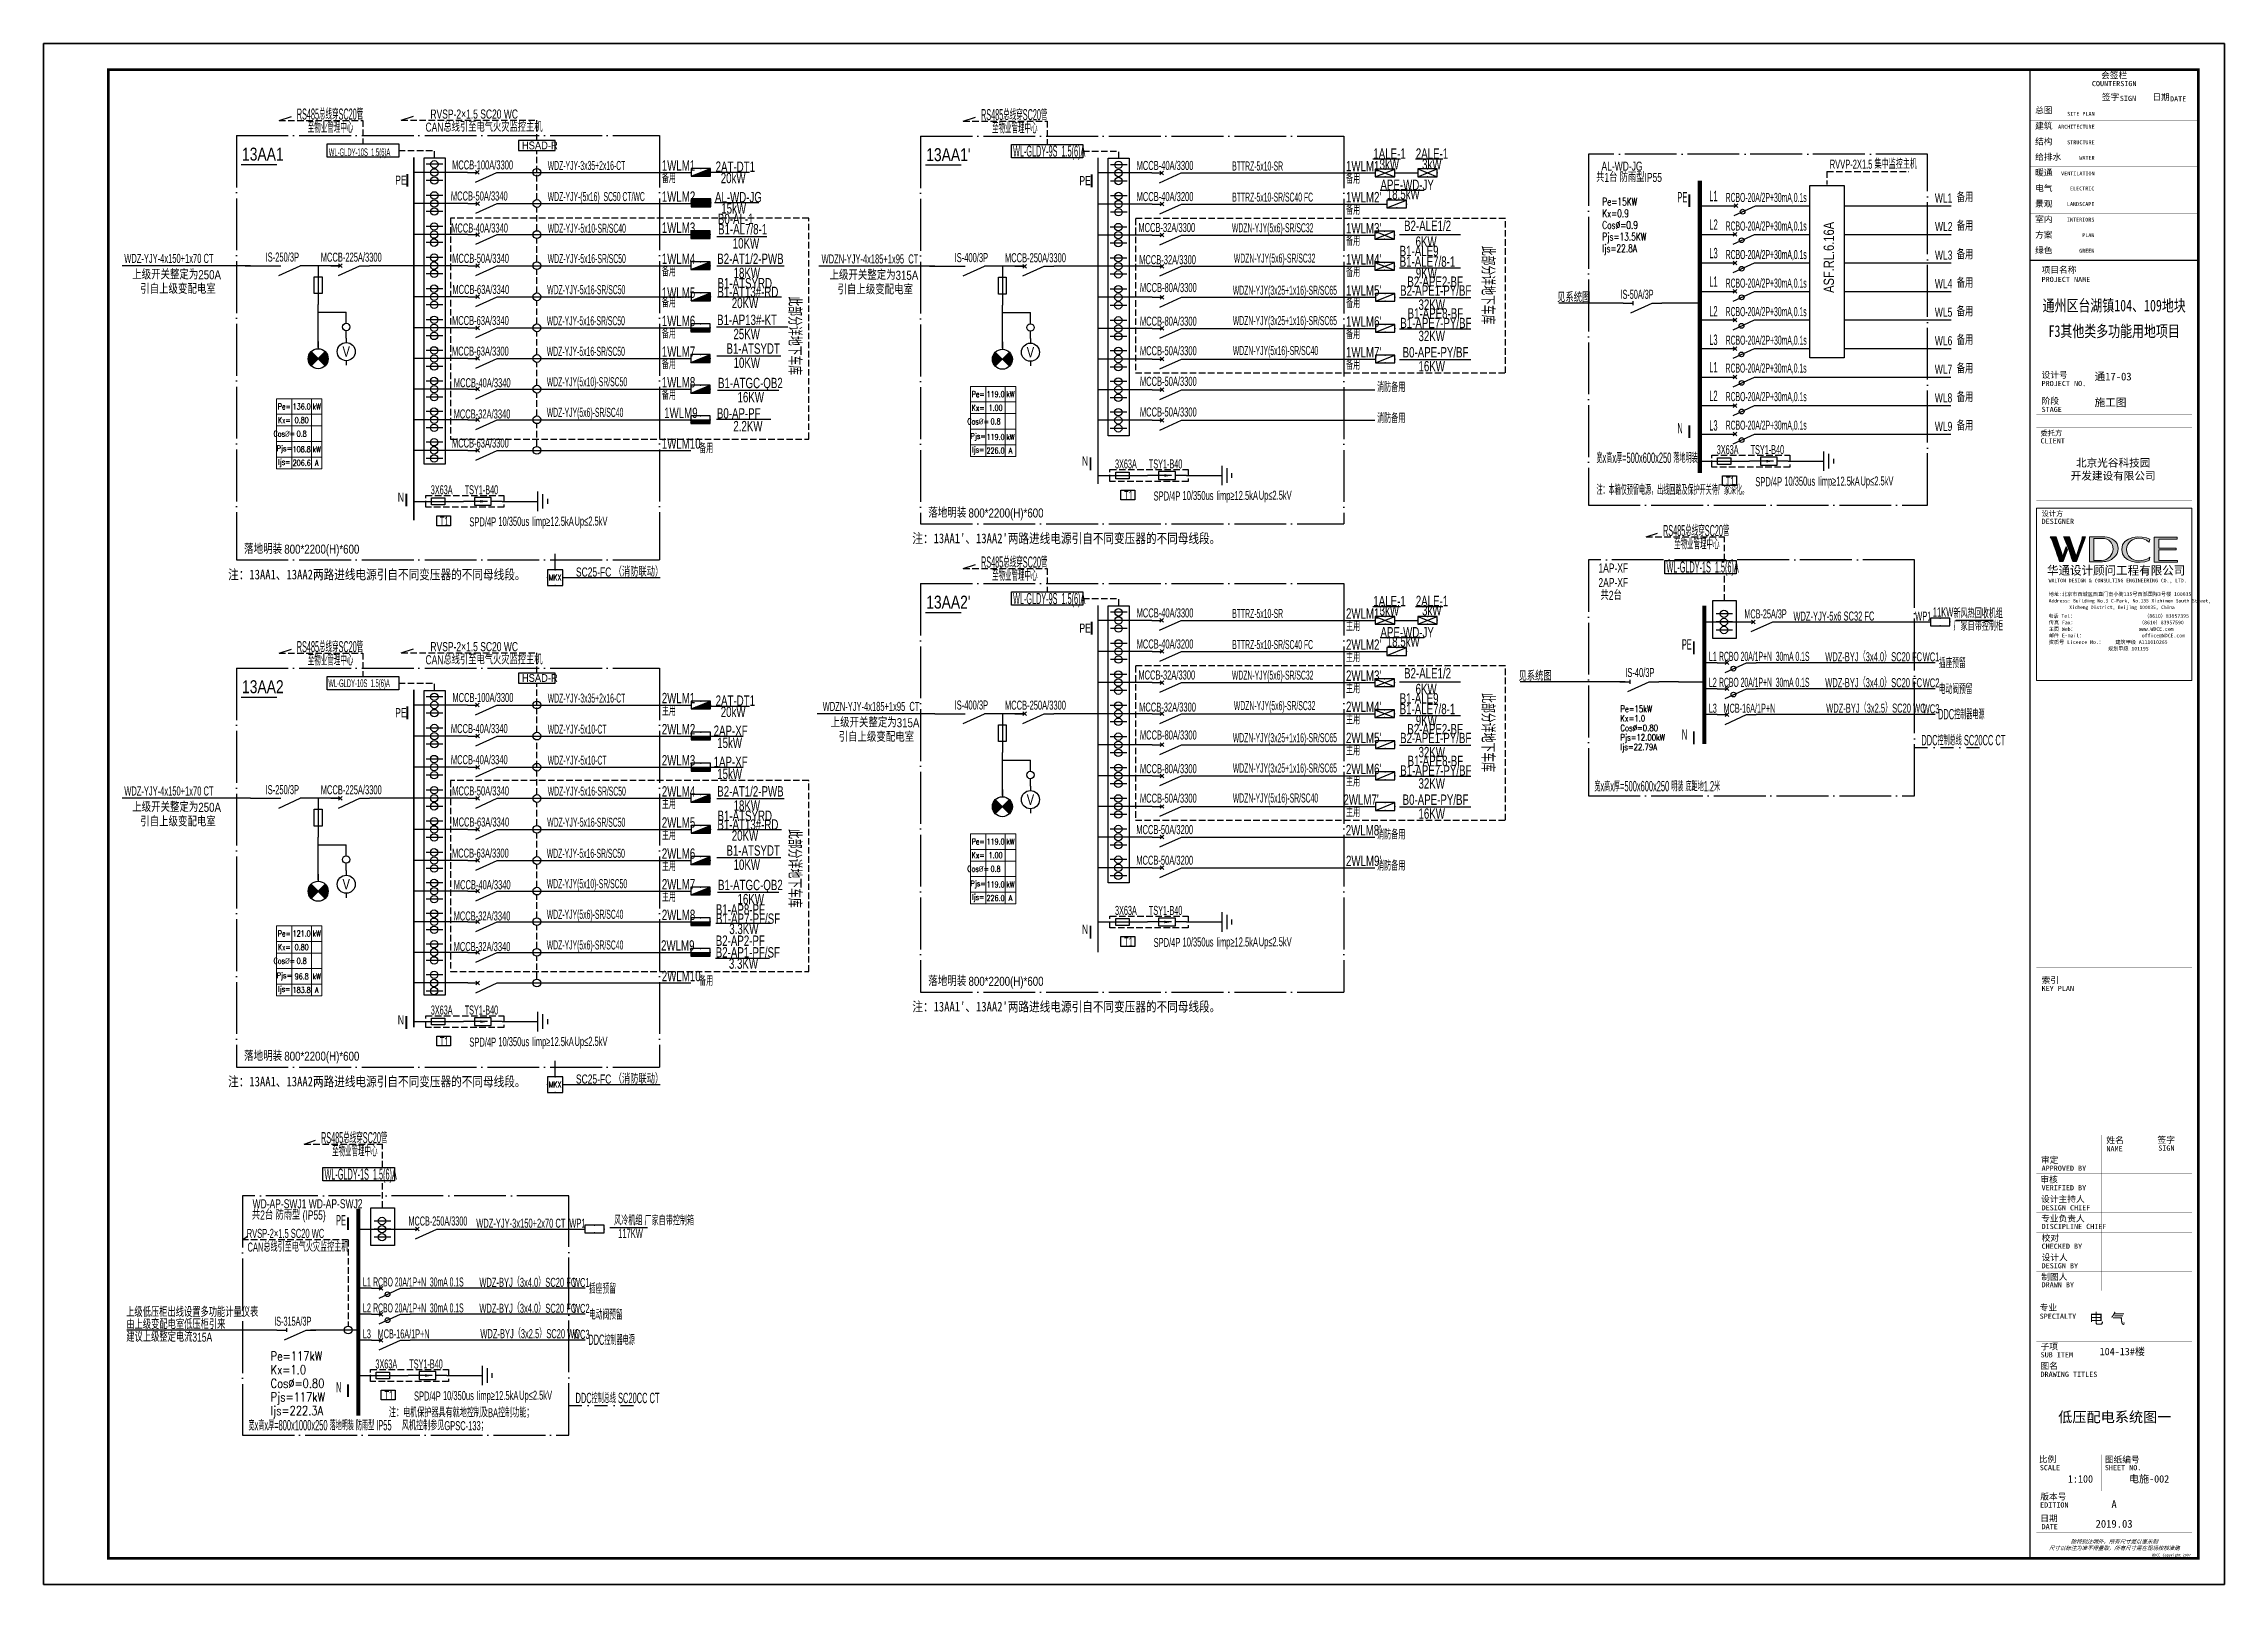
# Model space of a CAD drawing. Extents: x -179932 to 111184, y 127561 to 305761.
# Drawn here: x 27084 to 111184, y 186961 to 246361 of the extents above; entities that cross this region are included whole.
import ezdxf
from ezdxf.enums import TextEntityAlignment as Align

# ---------------------------------------------------------------- set-up
doc = ezdxf.new("R2010")
doc.units = 0
doc.header["$LTSCALE"] = 1000
for name, pattern in [('CONTINOUS', [0]), ('DASH', [0.35, 0.25, -0.1]), ('DASHDOT', [1, 0.5, -0.25, 0, -0.25]), ('DOTE', [2.42, 2, -0.2, 0.02, -0.2])]:
    doc.linetypes.add(name, pattern=pattern)
doc.layers.get('0').update_dxf_attribs({"linetype": 'CONTINUOUS'})
doc.layers.get('Defpoints').update_dxf_attribs({"linetype": 'CONTINUOUS'})
for name, color, linetype in [('D-TEXT', 7, 'CONTINUOUS'), ('DIM-箱柜', 3, 'CONTINUOUS'), ('DOTLN', 2, 'DASH'), ('DQ', 7, 'CONTINOUS'), ('EL-1', 4, 'DASH'), ('EL-TEXT', 3, 'CONTINUOUS'), ('ELEMENT', 3, 'CONTINUOUS'), ('EQUIP-照明', 3, 'CONTINUOUS'), ('EQUIP-箱柜', 3, 'CONTINUOUS'), ('PUB_TEXT', 7, 'CONTINUOUS'), ('SHEBEI', 7, 'CONTINUOUS'), ('SIG_TEXT', 7, 'CONTINUOUS'), ('TEL_TEXT', 3, 'CONTINUOUS'), ('TEL_TITLE', 7, 'CONTINUOUS'), ('WIRE', 4, 'CONTINUOUS'), ('WIRE-照明', 1, 'CONTINUOUS'), ('内审意见修改', 2, 'CONTINUOUS'), ('字', 7, 'CONTINUOUS')]:
    doc.layers.add(name, color=color, linetype=linetype)
doc.layers.add('内审要求修改2.10', color=6, linetype='CONTINUOUS', plot=False)
doc.layers.get('内审要求修改2.10').off()
doc.styles.add('_COMPLEX', font='ros.shx', dxfattribs={"width": 0.6, "bigfont": 'jd.shx'})
doc.styles.add('_HZTXT', font='ROS', dxfattribs={"width": 0.8, "bigfont": 'JD'})
doc.styles.add('_JD', font='ros.shx', dxfattribs={"width": 0.65, "bigfont": 'jd.shx'})
doc.styles.add('_SIMPLEX', font='SIMPLEX.shx', dxfattribs={"width": 0.8})
doc.styles.add('_TCH_LABEL', font='COMPLEX', dxfattribs={"bigfont": 'GBCBIG'})
doc.styles.add('_TEL_DIM', font='ROMANS2', dxfattribs={"width": 0.8, "height": 3.5, "bigfont": 'HZDF2'})
doc.styles.add('_XCSG', font='XCSG.shx', dxfattribs={"width": 0.6})
doc.styles.add('B', font='ros.shx', dxfattribs={"width": 0.8, "bigfont": 'jd.shx'})
doc.styles.add('DIM_FONT', font='ROMANS', dxfattribs={"bigfont": 'HZTXT'})
doc.styles.get("Standard").update_dxf_attribs({"font": 'GBENOR', "bigfont": 'GBCBIG'})
doc.styles.add('华文细黑', font='STXIHEI.TTF')
doc.styles.add('图签信息$0$hwxh', font='STXIHEI.TTF')
doc.styles.add('图签信息$0$华文细黑', font='STXIHEI.TTF', dxfattribs={"height": 10})
doc.styles.add('黑体', font='simhei.ttf', dxfattribs={"width": 0.8})

msp = doc.modelspace()

# ---------------------------------------------------------------- texts
at = {"layer": 'D-TEXT', "color": 0, "style": '_HZTXT', "width": 0.45}
for s, height, p in [('RS485总线穿SC20管', 428.57, (36849, 243431, 0)), ('至物业管理中心', 428.6, (37272, 242918, 0)), ('RS485总线穿SC20管', 428.57, (63235, 243410, 0)), ('至物业管理中心', 428.6, (63658, 242897, 0)), ('RS485总线穿SC20管', 428.57, (89536, 227375, 0)), ('至物业管理中心', 428.6, (89958, 226862, 0)), ('RS485总线穿SC20管', 428.57, (63235, 226160, 0)), ('WL-GLDY-1S  1.5(6)A', 428.57, (89668, 225968, 0)), ('至物业管理中心', 428.6, (63658, 225647, 0)), ('RS485总线穿SC20管', 428.57, (36849, 222898, 0)), ('至物业管理中心', 428.6, (37272, 222385, 0)), ('RS485总线穿SC20管', 428.57, (37783, 203968, 0)), ('至物业管理中心', 428.6, (38206, 203456, 0)), ('WL-GLDY-1S  1.5(6)A', 428.57, (37916, 202562, 0))]:
    msp.add_text(s, height=height, dxfattribs=at).set_placement(p)
at = {"layer": 'D-TEXT', "style": '_HZTXT', "width": 0.45}
for s, p in [('PE', (90088, 240240)), ('L1', (91318, 240286)), ('L2', (91325, 239186)), ('L3', (91323, 238085)), ('L1', (91320, 236985)), ('L2', (91320, 235845)), ('L3', (91318, 234745)), ('L1', (91318, 233683)), ('L2', (91318, 232583)), ('N', (90088, 231333)), ('L3', (91318, 231443)), ('宽x高x厚=500x600x250 落地明装', (86970, 230194)), ('注：本箱仅预留电源，出线回路及保护开关待厂家深化。', (86970, 228964)), ('PE', (90262, 223001)), ('DDC控制器电源', (100140, 220310)), ('N', (90262, 219530)), ('DDC控制总线 SC20CC CT', (99499, 219309)), ('宽x高x厚=500x600x250 明装 底距地1.2米', (86889, 217534)), ('PE', (38360, 200800)), ('DDC控制器电源', (48087, 196192)), ('N', (38360, 194362)), ('DDC控制总线 SC20CC CT', (47597, 193948)), ('宽x高x厚=800x1000x250 落地明装 防雨型 IP55 ', (34987, 192898))]:
    msp.add_text(s, height=400, dxfattribs=at).set_placement(p)
at = {"layer": 'D-TEXT', "style": '_HZTXT', "width": 0.8}
msp.add_text('ASF.RL.6.16A', height=400, rotation=90, dxfattribs=at).set_placement((96129, 236752))
at = {"layer": 'EL-TEXT', "style": '_HZTXT', "width": 0.5}
for s, p in [('插座预留', (100169, 222284, -124)), ('电动阀预留', (100169, 221284, -124)), ('插座预留', (48116, 198167, -124)), ('电动阀预留', (48116, 197167, -124))]:
    msp.add_text(s, height=400, dxfattribs=at).set_placement(p)
at = {"layer": 'PUB_TEXT', "color": 2, "style": '_HZTXT', "width": 0.8}
for s, p in [('13AA1', (34735, 241851)), ("13AA1'", (61121, 241830)), ("13AA2'", (61121, 224579)), ('13AA2', (34735, 221318))]:
    msp.add_text(s, height=500, dxfattribs=at).set_placement(p)
at = {"layer": 'PUB_TEXT', "style": '_HZTXT'}
for s, height, width, p in [('备用', 350, 0.6, (50924, 240989)), ('BTTRZ-5x10-SR', 350, 0.45, (72923, 241468)), ('WDZ-YJY-(5x16)  SC50 CT/WC', 350, 0.45, (46525, 240290)), ('备用', 350, 0.6, (77310, 240968)), ('备用', 350, 0.6, (77310, 239769)), ('备用', 350, 0.6, (77310, 238570)), ('MCCB-225A/3300', 350, 0.6, (37771, 237953)), ('上级开关整定为250A', 350, 0.8, (30502, 237276)), ('备用', 350, 0.6, (50924, 237393)), ('备用', 350, 0.6, (77310, 237372)), ('引自上级变配电室', 350, 0.8, (30809, 236719)), ('备用', 350, 0.6, (50924, 236195)), ('引自上级变配电室', 350, 0.8, (57700, 236698)), ('备用', 350, 0.6, (77310, 236173)), ('备用', 350, 0.6, (50924, 234996)), ('备用', 350, 0.6, (77310, 234975)), ('备用', 350, 0.6, (50924, 233815)), ('备用', 350, 0.6, (77310, 233794)), ('备用', 350, 0.6, (50924, 232634)), ('消防备用', 350, 0.6, (78509, 232932)), ('消防备用', 350, 0.6, (78509, 231733)), ('备用', 350, 0.6, (52360, 230574)), ('落地明装', 367.5, 0.8, (61199, 228085)), ('800*2200(H)*600', 350, 0.8, (62752, 228091)), ('落地明装', 367.5, 0.8, (34813, 226690)), ('800*2200(H)*600', 350, 0.8, (36366, 226696)), ('BTTRZ-5x10-SR', 350, 0.45, (72923, 224217)), ('主用', 350, 0.6, (77310, 223717)), ('BTTRZ-5x10-SR/SC40 FC', 350, 0.45, (72923, 223019)), ('主用', 350, 0.6, (77310, 222519)), ('主用', 350, 0.6, (77310, 221320)), ('主用', 350, 0.6, (50924, 220456)), ('主用', 350, 0.6, (77310, 220122)), ('引自上级变配电室', 350, 0.8, (57743, 219448)), ('主用', 350, 0.6, (77310, 218923)), ('主用', 350, 0.6, (77310, 217724)), ('上级开关整定为250A', 350, 0.8, (30502, 216743)), ('MCCB-225A/3300', 350, 0.6, (37771, 217420)), ('主用', 350, 0.6, (50924, 216860)), ('引自上级变配电室', 350, 0.8, (30809, 216186)), ('主用', 350, 0.6, (77310, 216544)), ('主用', 350, 0.6, (50924, 215662)), ('消防备用', 350, 0.6, (78509, 215682)), ('主用', 350, 0.6, (50924, 214463)), ('消防备用', 350, 0.6, (78509, 214483)), ('主用', 350, 0.6, (50924, 213282)), ('备用', 350, 0.6, (52360, 210041)), ('落地明装', 367.5, 0.8, (61199, 210030)), ('800*2200(H)*600', 350, 0.8, (62752, 210036)), ('落地明装', 367.5, 0.8, (34813, 207143)), ('800*2200(H)*600', 350, 0.8, (36366, 207149))]:
    msp.add_text(s, height=height, dxfattribs=dict(at, width=width)).set_placement(p)
at = {"layer": 'SIG_TEXT', "style": '_TEL_DIM'}
for s, height, width, p in [('Pe=15KW', 300, 0.7, (87192, 240117)), ('Kx=0.9', 300, 0.7, (87192, 239667)), ('Cos%%C=0.9', 300, 0.7, (87192, 239217)), ('Pjs=13.5KW', 300, 0.7, (87192, 238767)), ('Ijs=22.8A', 300, 0.7, (87192, 238317)), ('Pe=15kW', 245, 0.8, (87890, 220593)), ('Cos%%C=0.80', 245, 0.8, (87890, 219858)), ('Pjs=12.00kW', 245, 0.8, (87890, 219491)), ('Ijs=22.79A', 245, 0.8, (87890, 219123)), ('Pe=117kW', 350, 0.8, (35837, 195586)), ('Kx=1.0', 350, 0.8, (35837, 195061)), ('Cos%%C=0.80', 350, 0.8, (35837, 194536)), ('Pjs=117kW', 350, 0.8, (35837, 194011)), ('Ijs=222.3A', 350, 0.8, (35837, 193486))]:
    msp.add_text(s, height=height, dxfattribs=dict(at, width=width)).set_placement(p)
at = {"layer": 'TEL_TEXT', "ltscale": 2, "style": '_COMPLEX'}
for s, height, width, p in [('CAN总线引至电气火灾监控主机', 350, 0.7, (41811, 242967)), (' RVSP-2×1.5 SC20 WC', 350, 0.7, (41910, 243471)), ('HSAD-R', 300, 0.9, (45528, 242287)), ('AL-WD-JG', 350, 0.7, (87162, 241461)), ('RVVP-2X1.5 集中监控主机', 350, 0.6, (95966, 241538, 0)), ('PE', 350, 0.7, (40644, 240925)), ('PE', 350, 0.7, (67030, 240904)), ('WL1', 350, 0.7, (100018, 240235)), ('备用', 350, 0.7, (100861, 240252)), ('WL2', 350, 0.7, (100025, 239134)), ('备用', 350, 0.7, (100861, 239152)), ('WL3', 350, 0.7, (100023, 238034)), ('备用', 350, 0.7, (100861, 238051)), ('WL4', 350, 0.7, (100018, 236933)), ('备用', 350, 0.7, (100861, 236951)), ('WL5', 350, 0.7, (100018, 235833)), ('备用', 350, 0.7, (100861, 235851)), ('WL6', 350, 0.7, (100018, 234733)), ('备用', 350, 0.7, (100861, 234750)), ('WL7', 350, 0.7, (100016, 233632)), ('备用', 350, 0.7, (100861, 233650)), ('WL8', 350, 0.7, (100016, 232532)), ('备用', 350, 0.7, (100861, 232549)), ('WL9', 350, 0.7, (100018, 231431)), ('备用', 350, 0.7, (100861, 231449)), ('N', 350, 0.7, (67128, 230095)), ('N', 350, 0.7, (40742, 228700)), ('1AP-XF', 350, 0.7, (87044, 225969)), ('SC25-FC （消防联动）', 350, 0.7, (47612, 225815)), ('2AP-XF', 350, 0.7, (87044, 225408)), ('共2台', 350, 0.7, (87125, 224914)), ('MCB-25A/3P', 350, 0.5, (92672, 224201, 0)), ('11KW', 350, 0.6, (99941, 224273)), ('新风热回收机组', 350, 0.6, (100737, 224212, -124)), ('PE', 350, 0.7, (67030, 223653)), ('WDZ-YJY-5x6 SC32 FC', 350, 0.6, (94563, 224117)), ('WP1', 350, 0.6, (99259, 224117)), ('厂家自带控制柜', 350, 0.6, (100737, 223727, -124)), (' RVSP-2×1.5 SC20 WC', 350, 0.7, (41910, 222938)), ('L1', 350, 0.5, (91298, 222563, 0)), ('RCBO 20A/1P+N  30mA 0.1S', 350, 0.45, (91695, 222563, 0)), ('WDZ-BYJ（3x4.0）SC20 FC', 350, 0.6, (95790, 222549)), ('WC1', 350, 0.6, (99550, 222542)), ('CAN总线引至电气火灾监控主机', 350, 0.7, (41811, 222434)), ('HSAD-R', 300, 0.9, (45528, 221754)), ('IS-40/3P', 350, 0.6, (88079, 221941)), ('L2', 350, 0.5, (91298, 221563, 0)), ('RCBO 20A/1P+N  30mA 0.1S', 350, 0.45, (91695, 221563, 0)), ('WDZ-BYJ（3x4.0）SC20 FC', 350, 0.6, (95790, 221549)), ('PE', 350, 0.7, (40644, 220392)), ('L3', 350, 0.5, (91298, 220563, 0)), ('MCB-16A/1P+N', 350, 0.5, (91870, 220563, 0)), ('WDZ-BYJ（3x2.5）SC20 WC', 350, 0.6, (95828, 220568)), ('N', 350, 0.7, (67128, 212040)), ('N', 350, 0.7, (40742, 208553)), ('SC25-FC （消防联动）', 350, 0.7, (47612, 206268)), ('WD-AP-SWJ1 WD-AP-SWJ2', 350, 0.7, (35142, 201459)), ('MCCB-250A/3300', 350, 0.5, (41156, 200794, 0)), ('WDZ-YJY-3x150+2x70 CT', 350, 0.6, (43768, 200710)), ('WP1', 350, 0.6, (47357, 200710)), ('风冷机组 厂家自带控制箱', 350, 0.6, (49085, 200805, -124)), (' RVSP-2×1.5 SC20 WC', 350, 0.6, (34836, 200317, 0)), ('CAN总线引至电气火灾监控主机', 350, 0.6, (34948, 199789, 0)), ('117KW', 350, 0.6, (49243, 200320, -124)), ('L1', 350, 0.5, (39396, 198445, 0)), ('RCBO 20A/1P+N  30mA 0.1S', 350, 0.45, (39793, 198445, 0)), ('WDZ-BYJ（3x4.0）SC20 FC', 350, 0.6, (43888, 198431)), ('WC1', 350, 0.6, (47497, 198424)), ('L2', 350, 0.5, (39396, 197445, 0)), ('RCBO 20A/1P+N  30mA 0.1S', 350, 0.45, (39793, 197445, 0)), ('WDZ-BYJ（3x4.0）SC20 FC', 350, 0.6, (43888, 197431)), ('L3', 350, 0.5, (39396, 196445, 0)), ('MCB-16A/1P+N', 350, 0.5, (39968, 196445, 0)), ('WDZ-BYJ（3x2.5）SC20 WC', 350, 0.6, (43926, 196450)), ('注：电机保护器具有就地控制及BA控制功能；', 350, 0.6, (40400, 193404, 0)), ('风机控制参见GPSC-133；', 350, 0.6, (40900, 192904, 0))]:
    msp.add_text(s, height=height, dxfattribs=dict(at, width=width)).set_placement(p)
at = {"layer": 'TEL_TEXT', "color": 7, "style": '_JD', "width": 0.7}
for s, p in [('1ALE-1', (78364, 241920)), ('2ALE-1', (80002, 241923)), ('1WLM1', (50924, 241464)), ('2AT-DT1', (53000, 241416)), ('20kW', (53197, 240980)), ("1WLM1'", (77310, 241442)), ('3kW', (78606, 241513)), ('3kW', (80244, 241516)), ('1WLM2', (50924, 240264)), ('AL-WD-JG', (52974, 240243)), ("1WLM2'", (77310, 240242)), ('APE-WD-JY', (78639, 240718)), ('18.5kW', (78882, 240360)), ('B0-AL-1', (53087, 239404)), ('15kW', (53216, 239807)), ('B1-AL7/8-1', (53095, 239006)), ('10KW', (53660, 238460)), ('B2-ALE1/2', (79550, 239138)), ('6KW', (79993, 238531)), ('B2-AT1/2-PWB', (53062, 237867)), ('B1-ALE9', (79380, 238168)), ('B1-ALE7/8-1', (79380, 237759)), ('B1-ATSYRD', (53073, 236924)), ('18KW', (53692, 237321)), ('B2-APE2-BF', (79675, 236983)), ('9KW', (80002, 237314)), ('B1-AT13#-RD', (53068, 236589)), ('20KW', (53622, 236163)), ('B2-APE1-PY/BF', (79397, 236643)), ('32KW', (80106, 236097)), ('B1-AP13#-KT', (53057, 235512)), ('B1-APE7-PY/BF', (79402, 235390)), ('B1-APE8-BF', (79685, 235760)), ('B1-ATSYDT', (53418, 234405)), ('25KW', (53687, 234966)), ('B0-APE-PY/BF', (79493, 234263)), ('32KW', (80106, 234891)), ('10KW', (53692, 233859)), ('16KW', (80106, 233726)), ('B1-ATGC-QB2', (53092, 233078)), ('B0-AP-PF', (53048, 231906)), ('16KW', (53845, 232532)), ('2.2KW', (53683, 231414)), ("2WLM1'", (77310, 224192)), ('1ALE-1', (78364, 224670)), ('3kW', (78606, 224312)), ('2ALE-1', (80002, 224673)), ('3kW', (80244, 224315)), ('APE-WD-JY', (78639, 223468)), ("2WLM2'", (77310, 222992)), ('18.5kW', (78882, 223110)), ('B2-ALE1/2', (79550, 221888)), ('2WLM1', (50924, 220931)), ('2AT-DT1', (53000, 220830)), ('B1-ALE9', (79380, 220918)), ('6KW', (79993, 221280)), ('20kW', (53197, 220400)), ('B1-ALE7/8-1', (79380, 220509)), ('9KW', (80002, 220064)), ('2WLM2', (50924, 219731)), ('2AP-XF', (52924, 219671)), ('15kW', (53061, 219206)), ('B2-APE1-PY/BF', (79397, 219392)), ('B2-APE2-BF', (79675, 219733)), ('2WLM3', (50924, 218532)), ('1AP-XF', (52924, 218473)), ('B1-APE8-BF', (79685, 218509)), ('32KW', (80106, 218847)), ('15kW', (53061, 218009)), ('B1-APE7-PY/BF', (79402, 218139)), ('32KW', (80106, 217641)), ('B2-AT1/2-PWB', (53062, 217334)), ('18KW', (53692, 216788)), ('B0-APE-PY/BF', (79493, 217013)), ('B1-AT13#-RD', (53068, 216056)), ('B1-ATSYRD', (53073, 216391)), ('16KW', (80106, 216476)), ('B1-ATSYDT', (53418, 215053)), ('20KW', (53622, 215630)), ('10KW', (53692, 214507)), ('B1-ATGC-QB2', (53092, 213725)), ('B1-AP8-PF', (53008, 212781)), ('B1-AP7-PF/SF', (53012, 212427)), ('16KW', (53845, 213180)), ('B2-AP2-PF', (53005, 211577)), ('3.3KW', (53527, 212032)), ('B2-AP1-PF/SF', (53005, 211127)), ('3.3KW', (53512, 210693))]:
    msp.add_text(s, height=400, dxfattribs=at).set_placement(p)
at = {"layer": 'TEL_TEXT', "linetype": 'Continuous', "style": 'B'}
for s, oblique, width, p in [('MCCB-40A/3300', 1, 0.6, (69231, 241489)), ('共1台 防雨型IP55', 0.7, 0.7, (86953, 241027)), ('MCCB-50A/3340', 1, 0.6, (42786, 240312)), ('MCCB-40A/3340', 1, 0.6, (42797, 239078)), ('MCCB-32A/3300', 1, 0.6, (69299, 239096)), ('MCCB-50A/3340', 1, 0.6, (42836, 237908)), ('MCCB-32A/3300', 1, 0.6, (69329, 237857)), ('MCCB-63A/3340', 1, 0.6, (42844, 236710)), ('MCCB-80A/3300', 1, 0.6, (69358, 236782)), ('见系统图', 0.7, 0.7, (85454, 236395)), ('MCCB-63A/3340', 1, 0.6, (42830, 235511)), ('MCCB-80A/3300', 1, 0.6, (69358, 235485)), ('MCCB-63A/3300', 1, 0.6, (42828, 234330)), ('MCCB-50A/3300', 1, 0.6, (69358, 234346)), ('MCCB-40A/3340', 1, 0.6, (42899, 233112)), ('MCCB-50A/3300', 1, 0.6, (69358, 233165)), ('MCCB-32A/3340', 1, 0.6, (42891, 231909)), ('MCCB-50A/3300', 1, 0.6, (69358, 231984)), ('MCCB-63A/3300', 1, 0.6, (42828, 230788)), ('MCCB-40A/3300', 1, 0.6, (69231, 224239)), ('MCCB-32A/3300', 1, 0.6, (69299, 221846)), ('见系统图', 0.7, 0.7, (83963, 221799)), ('MCCB-100A/3300', 1, 0.6, (42845, 220977)), ('MCCB-32A/3300', 1, 0.6, (69329, 220607)), ('MCCB-40A/3340', 1, 0.6, (42786, 219779)), ('MCCB-80A/3300', 1, 0.6, (69358, 219532)), ('MCCB-40A/3340', 1, 0.6, (42786, 218580)), ('MCCB-80A/3300', 1, 0.6, (69358, 218234)), ('MCCB-50A/3340', 1, 0.6, (42836, 217375)), ('MCCB-50A/3300', 1, 0.6, (69358, 217096)), ('MCCB-63A/3340', 1, 0.6, (42844, 216177)), ('MCCB-50A/3200', 1, 0.6, (69219, 215884)), ('MCCB-63A/3300', 1, 0.6, (42828, 214978)), ('MCCB-50A/3200', 1, 0.6, (69219, 214703)), ('MCCB-40A/3340', 1, 0.6, (42899, 213760)), ('MCCB-32A/3340', 1, 0.6, (42891, 212556)), ('MCCB-32A/3340', 1, 0.6, (42891, 211375)), ('共2台 防雨型 (IP55)', 0.7, 0.7, (35113, 201025))]:
    msp.add_text(s, height=350, dxfattribs=dict(at, oblique=oblique, width=width)).set_placement(p)
at = {"layer": 'TEL_TEXT'}
for s, height, style, width, p in [('1WLM3', 400, '_JD', 0.7, (50924, 239065)), ("1WLM3'", 400, '_JD', 0.7, (77310, 239044)), ('1WLM4', 400, '_JD', 0.7, (50924, 237867)), ("1WLM4'", 400, '_JD', 0.7, (77310, 237845)), ('1WLM5', 400, '_JD', 0.7, (50924, 236559)), ("1WLM5'", 400, '_JD', 0.7, (77310, 236647)), ('1WLM6', 400, '_JD', 0.7, (50924, 235469)), ("1WLM6'", 400, '_JD', 0.7, (77310, 235448)), ('1WLM7', 400, '_JD', 0.7, (50924, 234289)), ("1WLM7'", 400, '_JD', 0.7, (77310, 234267)), ('1WLM8', 400, '_JD', 0.7, (50924, 233108)), ('1WLM9', 400, '_JD', 0.7, (51015, 231927)), ('1WLM10', 400, '_JD', 0.7, (50924, 230746)), ("注：13AA1'、13AA2'两路进线电源引自不同变压器的不同母线段。", 375.53, '黑体', 0.8, (60585, 227102, 749)), ('注：13AA1、13AA2两路进线电源引自不同变压器的不同母线段。', 375.53, '黑体', 0.8, (34199, 225707, 749)), ("2WLM3'", 400, '_JD', 0.7, (77310, 221794)), ('WC2', 350, '_COMPLEX', 0.6, (99550, 221542)), ("2WLM4'", 400, '_JD', 0.7, (77310, 220595)), ('WC3', 350, '_COMPLEX', 0.6, (99550, 220542)), ("2WLM5'", 400, '_JD', 0.7, (77310, 219396)), ("2WLM6'", 400, '_JD', 0.7, (77310, 218198)), ('2WLM4', 400, '_JD', 0.7, (50924, 217333)), ("2WLM7'", 400, '_JD', 0.7, (77210, 217017)), ('2WLM5', 400, '_JD', 0.7, (50924, 216135)), ("2WLM8'", 400, '_JD', 0.7, (77300, 215836)), ('2WLM6', 400, '_JD', 0.7, (50924, 214936)), ("2WLM9'", 400, '_JD', 0.7, (77310, 214655)), ('2WLM7', 400, '_JD', 0.7, (50924, 213755)), ('2WLM8', 400, '_JD', 0.7, (50924, 212575)), ('2WLM9', 400, '_JD', 0.7, (50895, 211394)), ('2WLM10', 400, '_JD', 0.7, (50924, 210213)), ("注：13AA1'、13AA2'两路进线电源引自不同变压器的不同母线段。", 375.53, '黑体', 0.8, (60585, 209047, 749)), ('注：13AA1、13AA2两路进线电源引自不同变压器的不同母线段。', 375.53, '黑体', 0.8, (34199, 206160, 749)), ('WC2', 350, '_COMPLEX', 0.6, (47497, 197424)), ('WC3', 350, '_COMPLEX', 0.6, (47497, 196424))]:
    msp.add_text(s, height=height, dxfattribs=dict(at, style=style, width=width)).set_placement(p)
for p in [(82532, 238568), (55799, 236615), (82532, 221318), (55799, 216082)]:
    msp.add_text('此部分详地下车库', height=506.4, rotation=270, dxfattribs=at).set_placement(p)
at = {"layer": 'TEL_TEXT', "color": 6, "linetype": 'Continuous', "style": 'B', "oblique": 0.7, "width": 0.7}
for s, p in [('上级低压柜出线设置多功能计量仪表', (30264, 197275)), ('由上级变配电室低压柜引来', (30271, 196805)), ('建议上级整定电流315A', (30271, 196316))]:
    msp.add_text(s, height=350, dxfattribs=at).set_placement(p)
at = {"layer": 'TEL_TEXT', "linetype": 'Continuous', "style": 'B', "width": 0.55}
msp.add_text('IS-315A/3P', height=350, dxfattribs=at).set_placement((35978, 196931))
at = {"layer": '内审意见修改', "color": 2, "style": '_HZTXT', "width": 0.45}
for s, height, p in [('WL-GLDY-10S  1.5(6)A', 300, (38084, 242024, 0)), ('WL-GLDY-9S  1.5(6)A', 428.57, (64470, 242003, 0)), ('WL-GLDY-9S  1.5(6)A', 428.57, (64470, 224753, 0)), ('WL-GLDY-10S  1.5(6)A', 300, (38065, 221555, 0))]:
    msp.add_text(s, height=height, dxfattribs=at).set_placement(p)
at = {"layer": '内审意见修改', "linetype": 'Continuous', "style": 'B', "oblique": 1, "width": 0.6}
for s, p in [('MCCB-100A/3300', (42833, 241510)), ('MCCB-40A/3200', (69231, 240290)), ('MCCB-40A/3200', (69231, 223040))]:
    msp.add_text(s, height=350, dxfattribs=at).set_placement(p)
at = {"layer": '内审意见修改'}
for s, height, style, width, p in [('WDZ-YJY-3x35+2x16-CT', 350, '_HZTXT', 0.45, (46525, 241489)), ('BTTRZ-5x10-SR/SC40 FC', 350, '_HZTXT', 0.45, (72923, 240269)), ('WDZ-YJY-5x10-SR/SC40', 350, '_HZTXT', 0.45, (46527, 239069)), ('WDZN-YJY(5x6)-SR/SC32', 350, '_HZTXT', 0.45, (72910, 239088)), ('WDZ-YJY-4x150+1x70 CT', 350, '_HZTXT', 0.6, (30195, 237906)), ('IS-250/3P', 350, '_HZTXT', 0.6, (35644, 237958)), ('WDZ-YJY-5x16-SR/SC50', 350, '_HZTXT', 0.45, (46524, 237900)), ('WDZN-YJY-4x185+1x95  CT', 350, '_HZTXT', 0.6, (57086, 237885)), ('IS-400/3P', 350, '_HZTXT', 0.6, (62218, 237937)), ('MCCB-250A/3300', 350, '_HZTXT', 0.6, (64157, 237932)), ('WDZN-YJY(5x6)-SR/SC32', 350, '_HZTXT', 0.45, (72984, 237916)), ('上级开关整定为315A', 350, '_HZTXT', 0.8, (57393, 237255)), ('WDZ-YJY-5x16-SR/SC50', 350, '_HZTXT', 0.45, (46504, 236701)), ('WDZN-YJY(3x25+1x16)-SR/SC65', 350, '_HZTXT', 0.45, (72945, 236678)), ('WDZ-YJY-5x16-SR/SC50', 350, '_HZTXT', 0.45, (46488, 235503)), ('WDZN-YJY(3x25+1x16)-SR/SC65', 350, '_HZTXT', 0.45, (72945, 235509)), ('WDZ-YJY-5x16-SR/SC50', 350, '_HZTXT', 0.45, (46488, 234322)), ('WDZN-YJY(5x16)-SR/SC40', 350, '_HZTXT', 0.45, (72945, 234354)), ('WDZ-YJY(5x10)-SR/SC50', 350, '_HZTXT', 0.45, (46488, 233152)), ('WDZ-YJY(5x6)-SR/SC40', 350, '_HZTXT', 0.45, (46488, 231971)), ('WDZN-YJY(5x6)-SR/SC32', 350, '_HZTXT', 0.45, (72910, 221838)), ('WDZ-YJY-3x35+2x16-CT', 350, '_HZTXT', 0.45, (46525, 220956)), ('WDZN-YJY-4x185+1x95  CT', 350, '_HZTXT', 0.6, (57129, 220634)), ('上级开关整定为315A', 350, '_HZTXT', 0.8, (57436, 220005)), ('IS-400/3P', 350, '_HZTXT', 0.6, (62218, 220687)), ('MCCB-250A/3300', 350, '_HZTXT', 0.6, (64157, 220682)), ('WDZN-YJY(5x6)-SR/SC32', 350, '_HZTXT', 0.45, (72984, 220665)), ('Kx=1.0', 245, '_TEL_DIM', 0.8, (87890, 220226)), ('WDZ-YJY-5x10-CT', 350, '_HZTXT', 0.45, (46525, 219757)), ('WDZN-YJY(3x25+1x16)-SR/SC65', 350, '_HZTXT', 0.45, (72945, 219428)), ('WDZ-YJY-5x10-CT', 350, '_HZTXT', 0.45, (46525, 218559)), ('WDZN-YJY(3x25+1x16)-SR/SC65', 350, '_HZTXT', 0.45, (72945, 218259)), ('WDZ-YJY-4x150+1x70 CT', 350, '_HZTXT', 0.6, (30195, 217373)), ('IS-250/3P', 350, '_HZTXT', 0.6, (35644, 217425)), ('WDZ-YJY-5x16-SR/SC50', 350, '_HZTXT', 0.45, (46524, 217367)), ('WDZN-YJY(5x16)-SR/SC40', 350, '_HZTXT', 0.45, (72945, 217104)), ('WDZ-YJY-5x16-SR/SC50', 350, '_HZTXT', 0.45, (46504, 216168)), ('WDZ-YJY-5x16-SR/SC50', 350, '_HZTXT', 0.45, (46488, 214970)), ('WDZ-YJY(5x10)-SR/SC50', 350, '_HZTXT', 0.45, (46488, 213800)), ('WDZ-YJY(5x6)-SR/SC40', 350, '_HZTXT', 0.45, (46488, 212619)), ('WDZ-YJY(5x6)-SR/SC40', 350, '_HZTXT', 0.45, (46488, 211438))]:
    msp.add_text(s, height=height, dxfattribs=dict(at, style=style, width=width)).set_placement(p)
at = {"layer": '内审意见修改', "ltscale": 2, "style": '_COMPLEX', "width": 0.45}
for p in [(91951, 240256), (91951, 239155), (91950, 239155), (91951, 238055), (91955, 238055), (91951, 236954), (91951, 236954), (91951, 235854), (91951, 235854), (91953, 234753), (91948, 233678), (91953, 232577), (91953, 231477)]:
    msp.add_text('RCBO-20A/2P+30mA,0.1s', height=350, dxfattribs=at).set_placement(p)
at = {"layer": '内审意见修改', "linetype": 'Continuous', "style": 'B', "width": 0.55}
msp.add_text('IS-50A/3P', height=350, dxfattribs=at).set_placement((87895, 236522))
at = {"layer": '内审意见修改', "style": '华文细黑'}
msp.add_text('104-13#楼', height=285.4, dxfattribs=at).set_placement((106373, 195795))
at = {"layer": '字', "style": '华文细黑'}
for s, height, p in [('电 气', 407.8, (105967, 197005)), ('1:100', 285.4, (105149, 190884)), ('电施-002', 285.4, (107502, 190884))]:
    msp.add_text(s, height=height, dxfattribs=at).set_placement(p)
at = {"layer": '字', "insert": (106958, 193391), "char_height": 400, "width": 78154.16, "attachment_point": 5, "style": '华文细黑'}
msp.add_mtext('低压配电系统图一', dxfattribs=at)

# ---------------------------------------------------------------- blocks, each defined once
blk = doc.blocks.new('$element$00000525')
for points in [[(0, 0), (0, -0.25)], [(-0.25, -0.2), (0, -0.75), (0, -1)], [(-0.047, -0.203), (0.047, -0.297)], [(0.047, -0.203), (-0.047, -0.297)]]:
    blk.add_lwpolyline(points)
blk.add_circle((-0.151, -0.417), 0.0615)
at = {"flags": 9}
blk.add_attdef('S', (0, 0), '', height=0.00000667, dxfattribs=at)
blk = doc.blocks.new('M_M7')
for p, q in [((-0.25, -0.2), (0, -0.75)), ((-0.047, -0.297), (0.047, -0.203)), ((-0.047, -0.203), (0.047, -0.297))]:
    blk.add_line(p, q)
for points in [[(0, 0), (0, -0.25)], [(0, -0.75), (0, -1)]]:
    blk.add_lwpolyline(points)
at = {"width": 0.8, "flags": 9}
blk.add_attdef('S', (0.25, -0.5), '', height=0.2, dxfattribs=at)
blk = doc.blocks.new('SADF AGF AERG AER GER')
at = {"layer": 'DIM-箱柜'}
blk.add_lwpolyline([(-462150, -1228514), (-378050, -1228514), (-378050, -1287914), (-462150, -1287914)], close=True, dxfattribs=at)
blk = doc.blocks.new('$equip$00001413')
for p, q in [((0.75, 0.6), (-0.75, 0.6)), ((-0.75, 0.6), (-0.75, 0)), ((-0.75, 0), (0.75, 0)), ((0.75, 0), (0.75, 0.6))]:
    blk.add_line(p, q)
for p in [(-0.75, 0.3), (0, 0.6), (0, 0), (0.75, 0.3)]:
    blk.add_point(p)
at = {"style": '_TCH_LABEL', "flags": 9}
blk.add_attdef('A', (0, 0), '', height=0.00002, dxfattribs=at)
blk = doc.blocks.new('A$C6873132B')
at = {"layer": 'DIM-箱柜'}
blk.add_blockref('SADF AGF AERG AER GER', (378050, 1287914), dxfattribs=at)
blk = doc.blocks.new('M_M8')
for p, q in [((-0.25, -0.2), (0, -0.75)), ((0.05, -0.25), (-0.05, -0.25))]:
    blk.add_line(p, q)
for points in [[(0, 0), (0, -0.25)], [(0, -0.75), (0, -1)]]:
    blk.add_lwpolyline(points)
at = {"style": 'DIM_FONT', "width": 0.8, "flags": 9}
blk.add_attdef('S', (0.25, -0.5), '', height=0.2, dxfattribs=at)
blk = doc.blocks.new('M_M19DXM')
for p, q in [((-0.25, -0.2), (0, -0.75)), ((-0.047, -0.203), (0.047, -0.297)), ((-0.047, -0.297), (0.047, -0.203))]:
    blk.add_line(p, q)
for points in [[(0, 0), (0, -0.25)], [(0, -0.75), (0, -1)]]:
    blk.add_lwpolyline(points)
blk.add_circle((-0.151, -0.417), 0.0615)
at = {"style": 'DIM_FONT', "width": 0.8, "flags": 9}
blk.add_attdef('S', (0.25, -0.5), '', height=0.2, dxfattribs=at)
blk = doc.blocks.new('$equip$00001781')
blk.add_circle((0, 0), 0.5)
at = {"flags": 9}
blk.add_attdef('A', (0, 0), '', height=0.00002, dxfattribs=at)
blk = doc.blocks.new('M_M24')
for p, q in [((-0.25, -0.375), (0.25, -0.375)), ((-0.1875, -0.5), (0.1875, -0.5)), ((-0.0625, -0.625), (0.0625, -0.625))]:
    blk.add_line(p, q)
blk.add_lwpolyline([(0, 0), (0, -0.375)])
at = {"width": 0.8, "flags": 9}
blk.add_attdef('S', (0.25, -0.5), '', height=0.2, dxfattribs=at)
blk = doc.blocks.new('M_M17')
for p, q in [((-0.1, -0.717), (-0.1, -0.283)), ((-0.1, -0.283), (0.1, -0.283)), ((0, -0.383), (0, -0.717)), ((0.1, -0.283), (0.1, -0.717)), ((0.1, -0.717), (-0.1, -0.717))]:
    blk.add_line(p, q)
for points in [[(0, 0), (0, -0.283)], [(0, -0.717), (0, -1)]]:
    blk.add_lwpolyline(points)
for points in [[(-0.033, -0.567), (0.033, -0.567), (0, -0.367), (0.033, -0.567)], [(0.033, -0.567), (0, -0.367), (-0.033, -0.567), (0.033, -0.567)], [(0, -0.367), (-0.033, -0.567), (0.033, -0.567), (0, -0.367)]]:
    blk.add_solid(points)
at = {"width": 0.8, "flags": 9}
blk.add_attdef('S', (0.25, -0.5), '', height=0.2, dxfattribs=at)
blk = doc.blocks.new('T1')
at = {"layer": 'DOTLN', "linetype": 'DASH', "elevation": -4260}
blk.add_lwpolyline([(42028, 231032), (45043, 231032), (45043, 230576), (42028, 230576)], close=True, dxfattribs=at)
at = {"layer": 'ELEMENT', "elevation": -4260}
blk.add_lwpolyline([(42254, 230674), (42254, 230934), (42764, 230934), (42764, 230674)], close=True, dxfattribs=at)
at = {"layer": 'TEL_TEXT', "ltscale": 2}
blk.add_lwpolyline([(42449, 230241), (42983, 230241), (42983, 229865), (42449, 229865)], close=True, dxfattribs=at)
at = {"layer": 'WIRE-照明'}
for p, q in [((41567, 230804), (42330, 230804)), ((42330, 230804), (43480, 230804)), ((44980, 230804), (45793, 230804))]:
    blk.add_line(p, q, dxfattribs=at)
at = {"layer": 'ELEMENT', "yscale": 1500, "zscale": 1500}
for name, p, xscale, rotation in [('M_M17', (44980, 230804), -1500, 270), ('M_M24', (45793, 230804), 1500, 90)]:
    blk.add_blockref(name, p, dxfattribs=dict(at, xscale=xscale, rotation=rotation))
at = {"layer": 'TEL_TEXT', "ltscale": 2, "style": '_COMPLEX'}
for s, width, p in [('3X63A      TSY1-B40', 0.5, (42222, 231075)), ('T1', 0.6, (42570, 229861)), ('SPD/4P', 0.6, (43710, 229838)), ('10/350us', 0.6, (44826, 229857)), ('Iimp≥12.5kA', 0.6, (46125, 229858)), ('Up≤2.5kV', 0.6, (47764, 229868))]:
    blk.add_text(s, height=350, dxfattribs=dict(at, width=width)).set_placement(p)
blk = doc.blocks.new('$equip$00001424')
for p, q in [((-0.75, 0), (0.75, 0.6)), ((-0.75, 0.6), (0.75, 0)), ((0.75, 0.6), (-0.75, 0.6)), ((-0.75, 0.6), (-0.75, 0)), ((-0.75, 0), (0.75, 0)), ((0.75, 0), (0.75, 0.6))]:
    blk.add_line(p, q)
for p in [(-0.75, 0.3), (0, 0.6), (0, 0), (0.75, 0.3)]:
    blk.add_point(p)
at = {"style": '_TCH_LABEL', "flags": 9}
blk.add_attdef('A', (0, 0), '', height=0.00002, dxfattribs=at)
blk = doc.blocks.new('$equip$00001416')
for p, q in [((0.75, 0.6), (-0.75, 0.6)), ((-0.75, 0), (0.75, 0.6)), ((-0.75, 0.6), (-0.75, 0)), ((-0.75, 0), (0.75, 0)), ((0.75, 0), (0.75, 0.6))]:
    blk.add_line(p, q)
for p in [(-0.75, 0.3), (0, 0.6), (0, 0), (0.75, 0.3)]:
    blk.add_point(p)
at = {"style": '_TCH_LABEL', "flags": 9}
blk.add_attdef('A', (0, 0), '', height=0.00002, dxfattribs=at)
blk = doc.blocks.new('*X4')
at = {"color": 0}
for p, q in [((-250, 33), (-183, 100)), ((-250, 68), (-218, 100)), ((-247, 0), (-147, 100)), ((-212, 0), (-112, 100)), ((-177, 0), (-77, 100)), ((-141, 0), (-41, 100)), ((-106, 0), (-6, 100)), ((-71, 0), (29, 100)), ((-35, 0), (65, 100)), ((0, 0), (100, 100)), ((35, 0), (135, 100)), ((71, 0), (171, 100)), ((106, 0), (206, 100)), ((141, 0), (241, 100)), ((177, 0), (250, 73)), ((212, 0), (250, 38)), ((247, 0), (250, 3))]:
    blk.add_line(p, q, dxfattribs=at)
blk = doc.blocks.new('$equip$00001414')
for p, q in [((0.75, 0.6), (-0.75, 0.6)), ((-0.75, 0.6), (-0.75, 0)), ((-0.75, 0.3), (0.75, 0.3)), ((-0.75, 0), (0.75, 0)), ((0.75, 0), (0.75, 0.6))]:
    blk.add_line(p, q)
at = {"const_width": 0.3}
blk.add_lwpolyline([(-0.75, 0.15), (0.75, 0.15)], dxfattribs=at)
for p in [(-0.75, 0.3), (0, 0.6), (0, 0), (0.75, 0.3)]:
    blk.add_point(p)
at = {"xscale": 0.00300000000061118, "yscale": 0.00300000000061118, "zscale": 0.00300000000061118}
blk.add_blockref('*X4', (0, 0), dxfattribs=at)
at = {"style": '_TCH_LABEL', "flags": 9}
blk.add_attdef('A', (0, 0), '', height=0.00002, dxfattribs=at)
blk = doc.blocks.new('M_M0')
blk.add_line((-0.25, -0.2), (0, -0.75))
for points in [[(0, 0), (0, -0.25)], [(0, -1), (0, -0.75)]]:
    blk.add_lwpolyline(points)
at = {"width": 0.8, "flags": 9}
blk.add_attdef('S', (0.25, -0.5), '', height=0.2, dxfattribs=at)
blk = doc.blocks.new('M_M58MSL')
for points in [[(0, 0), (0, -0.167)], [(0, -0.833), (0, -1)]]:
    blk.add_lwpolyline(points)
blk.add_circle((0, -0.5), 0.333)
at = {"style": '_SIMPLEX', "width": 0.8, "flags": 8}
blk.add_attdef('$TEXT$', text='', height=0.333, dxfattribs=at).set_placement((0, -0.5), align=Align.MIDDLE_CENTER)
at = {"width": 0.8, "flags": 9}
blk.add_attdef('S', (0.25, -0.5), '', height=0.2, dxfattribs=at)
blk = doc.blocks.new('M_M12')
for p, q in [((-0.1, -0.717), (-0.1, -0.283)), ((-0.1, -0.283), (0.1, -0.283)), ((0.1, -0.283), (0.1, -0.717)), ((0.1, -0.717), (-0.1, -0.717))]:
    blk.add_line(p, q)
blk.add_lwpolyline([(0, 0), (0, -1)])
at = {"width": 0.8, "flags": 9}
blk.add_attdef('S', (0.25, -0.5), '', height=0.2, dxfattribs=at)
blk = doc.blocks.new('M_M57DRB')
for p, q in [((0.259, -0.374), (-0.259, -0.893)), ((0.259, -0.893), (-0.259, -0.374))]:
    blk.add_line(p, q)
blk.add_lwpolyline([(0, 0), (0, -0.267)])
blk.add_circle((0, -0.633), 0.367)
for points in [[(-0.13, -0.763), (-0.354, -0.538), (0, -0.633), (-0.259, -0.374)], [(-0.225, -0.858), (-0.354, -0.728), (-0.13, -0.763), (-0.354, -0.538)], [(-0.259, -0.893), (-0.259, -0.893), (-0.225, -0.858), (-0.354, -0.728)], [(0.13, -0.504), (0.354, -0.728), (0, -0.633), (0.259, -0.893)], [(0.225, -0.409), (0.354, -0.538), (0.13, -0.504), (0.354, -0.728)], [(0.259, -0.374), (0.259, -0.374), (0.225, -0.409), (0.354, -0.538)]]:
    blk.add_solid(points)
at = {"width": 0.8, "flags": 9}
blk.add_attdef('S', (0.25, -0.5), '', height=0.2, dxfattribs=at)
blk = doc.blocks.new('$equip_U$00000105(JDQINJING)')
for p, q in [((0.5, 1), (-0.5, 1)), ((-0.5, 1), (-0.5, 0)), ((-0.5, 0), (0.5, 0)), ((0.5, 0), (0.5, 1))]:
    blk.add_line(p, q)
for p in [(-0.5, 0.5), (0, 1), (0, 0), (0.5, 0.5)]:
    blk.add_point(p)
at = {"color": 7, "style": '_TEL_DIM'}
blk.add_attdef('$TEXT$', text='', height=0.4, dxfattribs=at).set_placement((0, 0.51), align=Align.MIDDLE_CENTER)
at = {"color": 7, "style": '_TEL_DIM', "flags": 1}
blk.add_attdef('A', text='', height=0.00002, dxfattribs=at).set_placement((0, 0), align=Align.MIDDLE_CENTER)
blk = doc.blocks.new('*X6')
at = {"color": 0}
for p, q in [((-250, 33), (-83, 200)), ((-250, 68), (-118, 200)), ((-250, 104), (-154, 200)), ((-250, 139), (-189, 200)), ((-250, 174), (-224, 200)), ((-247, 0), (-47, 200)), ((-212, 0), (-12, 200)), ((-177, 0), (23, 200)), ((-141, 0), (59, 200)), ((-106, 0), (94, 200)), ((-71, 0), (129, 200)), ((-35, 0), (165, 200)), ((0, 0), (200, 200)), ((35, 0), (235, 200)), ((71, 0), (250, 179)), ((106, 0), (250, 144)), ((141, 0), (250, 109)), ((177, 0), (250, 73)), ((212, 0), (250, 38)), ((247, 0), (250, 3))]:
    blk.add_line(p, q, dxfattribs=at)
blk = doc.blocks.new('$equip$00001421')
for p, q in [((0.75, 0.6), (-0.75, 0.6)), ((-0.75, 0.6), (-0.75, 0)), ((-0.75, 0), (0.75, 0)), ((0.75, 0), (0.75, 0.6))]:
    blk.add_line(p, q)
at = {"const_width": 0.6}
blk.add_lwpolyline([(-0.75, 0.3), (0.75, 0.3)], dxfattribs=at)
for p in [(-0.75, 0.3), (0, 0.6), (0, 0), (0.75, 0.3)]:
    blk.add_point(p)
at = {"xscale": 0.00300000000061118, "yscale": 0.00300000000061118, "zscale": 0.00300000000061118}
blk.add_blockref('*X6', (0, 0), dxfattribs=at)
at = {"style": '_TCH_LABEL', "flags": 9}
blk.add_attdef('A', (0, 0), '', height=0.00002, dxfattribs=at)
blk = doc.blocks.new('*X63')
at = {"color": 0}
for p, q in [((-247, 0), (-246, 2)), ((-212, 0), (-187, 25)), ((-177, 0), (-128, 49)), ((-141, 0), (-69, 72)), ((-106, 0), (-10, 96)), ((-71, 0), (49, 120)), ((-35, 0), (108, 143)), ((0, 0), (167, 167)), ((35, 0), (226, 190)), ((71, 0), (250, 179)), ((106, 0), (250, 144)), ((141, 0), (250, 109)), ((177, 0), (250, 73)), ((212, 0), (250, 38)), ((247, 0), (250, 3))]:
    blk.add_line(p, q, dxfattribs=at)
blk = doc.blocks.new('$equip$00001425')
for p, q in [((-0.75, 0), (0.75, 0.6)), ((0.75, 0.6), (-0.75, 0.6)), ((-0.75, 0.6), (-0.75, 0)), ((-0.75, 0), (0.75, 0)), ((0.75, 0), (0.75, 0.6))]:
    blk.add_line(p, q)
for p in [(-0.75, 0.3), (0, 0.6), (0, 0), (0.75, 0.3)]:
    blk.add_point(p)
blk.add_solid([(-0.75, 0), (0.75, 0), (0.75, 0.6)])
at = {"xscale": 0.00300000000061118, "yscale": 0.00300000000061118, "zscale": 0.00300000000061118}
blk.add_blockref('*X63', (0, 0), dxfattribs=at)
at = {"style": '_TCH_LABEL', "flags": 9}
blk.add_attdef('A', (0, 0), '', height=0.00002, dxfattribs=at)
blk = doc.blocks.new('*T67')
at = {"layer": 'Defpoints', "color": 8, "linetype": 'ByBlock', "lineweight": 0}
for p, q in [((0, 0), (1749, 0)), ((0, 0), (0, -2700)), ((593, 0), (593, -2700)), ((1346, 0), (1346, -2700)), ((1749, 0), (1749, -2700)), ((0, -600), (1749, -600)), ((0, -1050), (1749, -1050)), ((0, -1650), (1749, -1650)), ((0, -2250), (1749, -2250)), ((0, -2700), (1749, -2700))]:
    blk.add_line(p, q, dxfattribs=at)
at = {"color": 0, "attachment_point": 5, "style": '_TEL_DIM'}
for s, insert, char_height, width in [('Pe=', (297, -300), 225, 593.32), ('Kx=', (297, -825), 225, 593.32), ('119.0', (970, -300), 225, 752.36), ('1.00', (970, -825), 225, 752.36), ('kW', (1547, -300), 225, 402.96), ('Cos{\\fISOCPEUR|b0|i0|c0|p34;%%C}=', (297, -1350), 225, 593.32), ('0.8', (970, -1350), 225, 752.36), ('Pjs=', (297, -1950), 210, 593.32), ('Ijs=', (297, -2475), 225, 593.32), ('226.0', (970, -2475), 225, 752.36), ('119.0', (970, -1950), 225, 752.36), ('kW', (1547, -1950), 225, 402.96), ('A', (1547, -2475), 225, 402.96)]:
    blk.add_mtext(s, dxfattribs=dict(at, insert=insert, char_height=char_height, width=width))
blk = doc.blocks.new('*T68')
at = {"layer": 'Defpoints', "color": 8, "linetype": 'ByBlock', "lineweight": 0}
for p, q in [((0, 0), (1749, 0)), ((0, 0), (0, -2700)), ((593, 0), (593, -2700)), ((1346, 0), (1346, -2700)), ((1749, 0), (1749, -2700)), ((0, -600), (1749, -600)), ((0, -1050), (1749, -1050)), ((0, -1650), (1749, -1650)), ((0, -2250), (1749, -2250)), ((0, -2700), (1749, -2700))]:
    blk.add_line(p, q, dxfattribs=at)
at = {"color": 0, "attachment_point": 5, "style": '_TEL_DIM'}
for s, insert, char_height, width in [('Pe=', (297, -300), 225, 593.32), ('Kx=', (297, -825), 225, 593.32), ('119.0', (970, -300), 225, 752.36), ('1.00', (970, -825), 225, 752.36), ('kW', (1547, -300), 225, 402.96), ('Cos{\\fISOCPEUR|b0|i0|c0|p34;%%C}=', (297, -1350), 225, 593.32), ('0.8', (970, -1350), 225, 752.36), ('Pjs=', (297, -1950), 210, 593.32), ('Ijs=', (297, -2475), 225, 593.32), ('226.0', (970, -2475), 225, 752.36), ('119.0', (970, -1950), 225, 752.36), ('kW', (1547, -1950), 225, 402.96), ('A', (1547, -2475), 225, 402.96)]:
    blk.add_mtext(s, dxfattribs=dict(at, insert=insert, char_height=char_height, width=width))
blk = doc.blocks.new('*T69')
at = {"layer": 'Defpoints', "color": 8, "linetype": 'ByBlock', "lineweight": 0}
for p, q in [((0, 0), (1749, 0)), ((0, 0), (0, -2700)), ((593, 0), (593, -2700)), ((1346, 0), (1346, -2700)), ((1749, 0), (1749, -2700)), ((0, -600), (1749, -600)), ((0, -1050), (1749, -1050)), ((0, -1650), (1749, -1650)), ((0, -2250), (1749, -2250)), ((0, -2700), (1749, -2700))]:
    blk.add_line(p, q, dxfattribs=at)
at = {"color": 0, "attachment_point": 5, "style": '_TEL_DIM'}
for s, insert, char_height, width in [('Pe=', (297, -300), 225, 593.32), ('Kx=', (297, -825), 225, 593.32), ('121.0', (970, -300), 225, 752.36), ('0.80', (970, -825), 225, 752.36), ('kW', (1547, -300), 225, 402.96), ('Cos{\\fISOCPEUR|b0|i0|c0|p34;%%C}=', (297, -1350), 225, 593.32), ('0.8', (970, -1350), 225, 752.36), ('Pjs=', (297, -1950), 210, 593.32), ('Ijs=', (297, -2475), 225, 593.32), ('183.8', (970, -2475), 225, 752.36), ('96.8', (970, -1950), 225, 752.36), ('kW', (1547, -1950), 225, 402.96), ('A', (1547, -2475), 225, 402.96)]:
    blk.add_mtext(s, dxfattribs=dict(at, insert=insert, char_height=char_height, width=width))
blk = doc.blocks.new('*T70')
at = {"layer": 'Defpoints', "color": 8, "linetype": 'ByBlock', "lineweight": 0}
for p, q in [((0, 0), (1749, 0)), ((0, 0), (0, -2700)), ((593, 0), (593, -2700)), ((1346, 0), (1346, -2700)), ((1749, 0), (1749, -2700)), ((0, -600), (1749, -600)), ((0, -1050), (1749, -1050)), ((0, -1650), (1749, -1650)), ((0, -2250), (1749, -2250)), ((0, -2700), (1749, -2700))]:
    blk.add_line(p, q, dxfattribs=at)
at = {"color": 0, "attachment_point": 5, "style": '_TEL_DIM'}
for s, insert, char_height, width in [('Pe=', (297, -300), 225, 593.32), ('Kx=', (297, -825), 225, 593.32), ('136.0', (970, -300), 225, 752.36), ('0.80', (970, -825), 225, 752.36), ('kW', (1547, -300), 225, 402.96), ('Cos{\\fISOCPEUR|b0|i0|c0|p34;%%C}=', (297, -1350), 225, 593.32), ('0.8', (970, -1350), 225, 752.36), ('Pjs=', (297, -1950), 210, 593.32), ('Ijs=', (297, -2475), 225, 593.32), ('206.6', (970, -2475), 225, 752.36), ('108.8', (970, -1950), 225, 752.36), ('kW', (1547, -1950), 225, 402.96), ('A', (1547, -2475), 225, 402.96)]:
    blk.add_mtext(s, dxfattribs=dict(at, insert=insert, char_height=char_height, width=width))
blk = doc.blocks.new('图签信息$0$WDCE Copyright200X')
at = {"const_width": 0.016}
blk.add_lwpolyline([(-10.6, 1.26, 1), (-11.4, 1.26, 1)], format="xyb", close=True, dxfattribs=at)
at = {"style": '图签信息$0$华文细黑'}
for s, p in [('WDCE ', (-11.46, 0.5)), ('     Copyright ', (-3.51, 0.5))]:
    blk.add_text(s, height=1, dxfattribs=at).set_placement(p, align=Align.BOTTOM_RIGHT)
blk.add_text('c', height=0.6, dxfattribs=at).set_placement((-11.04, 1.35), align=Align.MIDDLE_CENTER)
blk.add_attdef('200X', text='', height=1, dxfattribs=at).set_placement((-0.45, 0.5), align=Align.BOTTOM_RIGHT)
blk = doc.blocks.new('图签信息$0$logo2')
h = blk.add_hatch(color=7)
h.paths.add_polyline_path([(19.02, -7.36), (15.84, -7.36), (15.84, -3.97), (18.97, -3.97), (18.97, -4.24), (16.46, -4.24), (16.46, -5.45), (18.81, -5.45), (18.81, -5.69), (16.47, -5.69), (16.47, -7.12), (19.02, -7.12)])
edge = h.paths.add_edge_path()
edge.add_spline(control_points=[(15.26, -4.21), (15.26, -4.21), (15.13, -4.65), (15.13, -4.65), (15.13, -4.65), (14.62, -4.1), (13.73, -4.1), (13.04, -4.1), (12.07, -4.54), (12.08, -5.62), (12.08, -6.49), (12.77, -7.16), (13.73, -7.17), (14.66, -7.17), (15.23, -6.68), (15.23, -6.68), (15.23, -6.68), (15.16, -7.11), (15.16, -7.11), (13.63, -7.7), (11.42, -7.29), (11.41, -5.64), (11.4, -3.72), (14.16, -3.66), (15.26, -4.21)], knot_values=[0, 0, 0, 0, 1, 1, 1, 2, 2, 2, 3, 3, 3, 4, 4, 4, 5, 5, 5, 6, 6, 6, 7, 7, 7, 8, 8, 8, 8], degree=3, periodic=0)
edge = h.paths.add_edge_path(flags=16)
edge.add_spline(control_points=[(10.23, -5.57), (10.23, -5.16), (10.12, -4.83), (9.9, -4.58), (9.63, -4.27), (9.23, -4.12), (8.69, -4.12), (8.69, -4.12), (7.64, -4.12), (7.64, -4.12), (7.64, -4.12), (7.64, -7.1), (7.64, -7.1), (7.64, -7.1), (8.66, -7.1), (8.66, -7.1), (9.13, -7.1), (9.52, -6.93), (9.82, -6.6), (10.09, -6.31), (10.23, -5.96), (10.23, -5.57)], knot_values=[0, 0, 0, 0, 1, 1, 1, 2, 2, 2, 3, 3, 3, 4, 4, 4, 5, 5, 5, 6, 6, 6, 7, 7, 7, 7], degree=3, periodic=0)
edge = h.paths.add_edge_path()
edge.add_spline(control_points=[(10.92, -5.51), (10.92, -5.96), (10.72, -6.37), (10.34, -6.72), (9.92, -7.1), (9.41, -7.29), (8.82, -7.29), (8.82, -7.29), (7.03, -7.29), (7.03, -7.29), (7.03, -7.29), (7.03, -3.92), (7.03, -3.92), (7.03, -3.92), (9.1, -3.92), (9.1, -3.92), (9.59, -3.92), (10.01, -4.06), (10.36, -4.34), (10.73, -4.64), (10.92, -5.03), (10.92, -5.51)], knot_values=[0, 0, 0, 0, 1, 1, 1, 2, 2, 2, 3, 3, 3, 4, 4, 4, 5, 5, 5, 6, 6, 6, 7, 7, 7, 7], degree=3, periodic=0)
at = {"lineweight": 0}
blk.add_lwpolyline([(19.02, -7.36), (15.84, -7.36), (15.84, -3.97), (18.97, -3.97), (18.97, -4.24), (16.46, -4.24), (16.46, -5.45), (18.81, -5.45), (18.81, -5.69), (16.47, -5.69), (16.47, -7.12), (19.02, -7.12), (19.02, -7.36)], dxfattribs=at)
for points, knots in [([(10.92, -5.51), (10.92, -5.96), (10.72, -6.37), (10.34, -6.72), (9.92, -7.1), (9.41, -7.29), (8.82, -7.29), (8.82, -7.29), (7.03, -7.29), (7.03, -7.29), (7.03, -7.29), (7.03, -3.92), (7.03, -3.92), (7.03, -3.92), (9.1, -3.92), (9.1, -3.92), (9.59, -3.92), (10.01, -4.06), (10.36, -4.34), (10.73, -4.64), (10.92, -5.03), (10.92, -5.51)], [0, 0, 0, 0, 1, 1, 1, 2, 2, 2, 3, 3, 3, 4, 4, 4, 5, 5, 5, 6, 6, 6, 7, 7, 7, 7]), ([(10.23, -5.57), (10.23, -5.16), (10.12, -4.83), (9.9, -4.58), (9.63, -4.27), (9.23, -4.12), (8.69, -4.12), (8.69, -4.12), (7.64, -4.12), (7.64, -4.12), (7.64, -4.12), (7.64, -7.1), (7.64, -7.1), (7.64, -7.1), (8.66, -7.1), (8.66, -7.1), (9.13, -7.1), (9.52, -6.93), (9.82, -6.6), (10.09, -6.31), (10.23, -5.96), (10.23, -5.57)], [0, 0, 0, 0, 1, 1, 1, 2, 2, 2, 3, 3, 3, 4, 4, 4, 5, 5, 5, 6, 6, 6, 7, 7, 7, 7]), ([(15.26, -4.21), (15.26, -4.21), (15.13, -4.65), (15.13, -4.65), (15.13, -4.65), (14.62, -4.1), (13.73, -4.1), (13.04, -4.1), (12.07, -4.54), (12.08, -5.62), (12.08, -6.49), (12.77, -7.16), (13.73, -7.17), (14.66, -7.17), (15.23, -6.68), (15.23, -6.68), (15.23, -6.68), (15.16, -7.11), (15.16, -7.11), (13.63, -7.7), (11.42, -7.29), (11.41, -5.64), (11.4, -3.72), (14.16, -3.66), (15.26, -4.21)], [0, 0, 0, 0, 1, 1, 1, 2, 2, 2, 3, 3, 3, 4, 4, 4, 5, 5, 5, 6, 6, 6, 7, 7, 7, 8, 8, 8, 8])]:
    blk.add_open_spline(points, degree=3, knots=knots, dxfattribs=at)
blk = doc.blocks.new('图签信息$0$logo1')
h = blk.add_hatch(color=8)
edge = h.paths.add_edge_path()
edge.add_spline(control_points=[(3.86, -5.21), (3.63, -5.88), (3.39, -6.56), (3.39, -6.56), (3.39, -6.56), (2.5, -3.91), (2.5, -3.91), (2.5, -3.91), (1.8, -3.91), (1.69, -3.91), (2.02, -4.39), (2.95, -7.27), (2.95, -7.27), (2.95, -7.27), (3.44, -7.27), (3.44, -7.27), (3.44, -7.27), (4.03, -5.66), (4.03, -5.66), (4.03, -5.66), (3.86, -5.21), (3.86, -5.21)], knot_values=[0, 0, 0, 0, 1, 1, 1, 2, 2, 2, 3, 3, 3, 4, 4, 4, 5, 5, 5, 6, 6, 6, 7, 7, 7, 7], degree=3, periodic=0)
h = blk.add_hatch(color=7)
edge = h.paths.add_edge_path()
edge.add_spline(control_points=[(6.04, -3.91), (6.09, -4.1), (5.2, -6.56), (5.2, -6.56), (5.2, -6.56), (4.3, -3.91), (4.3, -3.91), (4.3, -3.91), (3.6, -3.91), (3.49, -3.91), (3.82, -4.39), (4.75, -7.27), (4.75, -7.27), (4.75, -7.27), (5.24, -7.27), (5.24, -7.27), (5.24, -7.27), (6.33, -4.3), (6.33, -4.3), (6.33, -4.3), (6.48, -3.91), (6.48, -3.91), (6.48, -3.91), (6.21, -3.91), (6.04, -3.91)], knot_values=[0, 0, 0, 0, 1, 1, 1, 2, 2, 2, 3, 3, 3, 4, 4, 4, 5, 5, 5, 6, 6, 6, 7, 7, 7, 8, 8, 8, 8], degree=3, periodic=0)
at = {"color": 8, "lineweight": 0}
blk.add_open_spline([(3.86, -5.21), (3.63, -5.88), (3.39, -6.56), (3.39, -6.56), (3.39, -6.56), (2.5, -3.91), (2.5, -3.91), (2.5, -3.91), (1.8, -3.91), (1.69, -3.91), (2.02, -4.39), (2.95, -7.27), (2.95, -7.27), (2.95, -7.27), (3.44, -7.27), (3.44, -7.27), (3.44, -7.27), (4.03, -5.66), (4.03, -5.66), (4.03, -5.66), (3.86, -5.21), (3.86, -5.21)], degree=3, knots=[0, 0, 0, 0, 1, 1, 1, 2, 2, 2, 3, 3, 3, 4, 4, 4, 5, 5, 5, 6, 6, 6, 7, 7, 7, 7], dxfattribs=at)
at = {"lineweight": 0}
blk.add_open_spline([(6.04, -3.91), (6.09, -4.1), (5.2, -6.56), (5.2, -6.56), (5.2, -6.56), (4.3, -3.91), (4.3, -3.91), (4.3, -3.91), (3.6, -3.91), (3.49, -3.91), (3.82, -4.39), (4.75, -7.27), (4.75, -7.27), (4.75, -7.27), (5.24, -7.27), (5.24, -7.27), (5.24, -7.27), (6.33, -4.3), (6.33, -4.3), (6.33, -4.3), (6.48, -3.91), (6.48, -3.91), (6.48, -3.91), (6.21, -3.91), (6.04, -3.91)], degree=3, knots=[0, 0, 0, 0, 1, 1, 1, 2, 2, 2, 3, 3, 3, 4, 4, 4, 5, 5, 5, 6, 6, 6, 7, 7, 7, 8, 8, 8, 8], dxfattribs=at)
blk.add_blockref('图签信息$0$logo2', (0, 0))
blk = doc.blocks.new('图签信息$0$时间-logo')
at = {"layer": 'Defpoints', "lineweight": 0}
blk.add_lwpolyline([(0, -23.46), (-21.17, -23.46), (-21.17, 0), (0, 0), (0, -23.46)], dxfattribs=at)
blk.add_blockref('图签信息$0$logo1', (-20.97, 0))
at = {"style": '图签信息$0$hwxh'}
for s, height, p in [('华通设计顾问工程有限公司 ', 1.15, (-19.73, -9.05)), ('WALTON DESIGN & CONSULTING ENGINEERING CO., LTD.', 0.5, (-19.5, -10.1)), ('地址:北京市西城区西直门南小街135号西派国际3号楼 100035', 0.5, (-19.48, -11.94)), ('电话 Tel：                        （8610）83957395 ', 0.5, (-19.56, -14.91)), ('Address: Building No.3 C-Park, No.135 Xizhimen South Street, ', 0.47, (-19.48, -12.83)), ('Xicheng District, Beijing 100035, China ', 0.47, (-16.69, -13.72)), ('传真 Fax：                      （8610）83957590 ', 0.5, (-19.48, -15.8)), ('主页 Web：                      www.WDCE.com ', 0.5, (-19.48, -16.69)), ('邮件 E-mail：                    office@WDCE.com ', 0.5, (-19.48, -17.58)), ('资质号 Licence No.：    建筑甲级 A111010265 ', 0.5, (-19.48, -18.47)), ('   规划甲级 101195', 0.5, (-12.6, -19.36))]:
    blk.add_text(s, height=height, dxfattribs=at).set_placement(p)
blk = doc.blocks.new('图签信息')
at = {"const_width": 0.5}
for points in [[(-65, 574), (-65, 500.5), (0, 500.5), (0, 574)], [(-65, 0), (0, 0), (0, 500.5), (-65, 500.5)]]:
    blk.add_lwpolyline(points, close=True, dxfattribs=at)
at = {"const_width": 0.05}
for points in [[(-65, 566.5), (0, 566.5)], [(-39.14, 566.5), (-39.14, 500.5)], [(-19.1, 566.5), (-19.1, 500.5)], [(-65, 560.5), (0, 560.5)], [(-65, 554.5), (0, 554.5)], [(-65, 548.5), (0, 548.5)], [(-65, 542.5), (0, 542.5)], [(-65, 536.5), (0, 536.5)], [(-65, 530.5), (0, 530.5)], [(-65, 524.5), (0, 524.5)], [(-65, 518.5), (0, 518.5)], [(-65, 512.5), (0, 512.5)], [(-65, 512.5), (0, 512.5)], [(-65, 506.5), (0, 506.5)], [(-65, 500.5), (0, 500.5)], [(-62.5, 450.87), (-2.5, 450.87)], [(-62.5, 440.87), (-2.5, 440.87)], [(-2.5, 407.85), (-2.5, 436.12), (-62.5, 436.12), (-62.5, 407.85)], [(-62.5, 407.85), (-2.5, 407.85)], [(-62.5, 404.92), (-62.5, 227.83)], [(-62.5, 404.92), (-2.5, 404.92)], [(-62.5, 227.83), (-2.5, 227.83), (-2.5, 404.92)], [(-57.5, 338.36), (-7.5, 338.36)], [(-57.5, 288.83), (-7.5, 288.83)], [(-62.5, 227.83), (-2.5, 227.83)], [(-57.5, 234.85), (-7.5, 234.85)], [(-62.5, 217.74), (-2.5, 217.74)], [(-62.5, 103.26), (-2.5, 103.26), (-2.5, 163.26), (-62.5, 163.26), (-62.5, 103.26)], [(-37.5, 163.26), (-37.5, 103.26)], [(-20, 163.26), (-20, 103.26)], [(-62.5, 155.76), (-2.5, 155.76)], [(-62.5, 148.26), (-2.5, 148.26)], [(-62.5, 140.76), (-2.5, 140.76)], [(-62.5, 133.26), (-2.5, 133.26)], [(-62.5, 125.76), (-2.5, 125.76)], [(-62.5, 118.26), (-2.5, 118.26)], [(-62.5, 110.76), (-2.5, 110.76)], [(-62.5, 98.5), (-2.5, 98.5), (-2.5, 10), (-62.5, 10), (-62.5, 98.5)], [(-62.5, 83.5), (-2.5, 83.5)], [(-62.5, 76), (-2.5, 76)], [(-62.5, 40), (-2.5, 40)], [(-37.5, 40), (-37.5, 26)], [(-62.5, 26), (-2.5, 26)], [(-62.5, 18), (-2.5, 18)]]:
    blk.add_lwpolyline(points, dxfattribs=at)
at = {"ltscale": 0.001, "xscale": 2.834689937531525, "yscale": 2.834689937531525, "zscale": 2.834689937531525}
blk.add_blockref('图签信息$0$时间-logo', (-2.5, 404.92), dxfattribs=at)
blk.add_blockref('图签信息$0$WDCE Copyright200X', (-2.5, 0)).add_auto_attribs({'200X': '2007'})
at = {"style": '图签信息$0$华文细黑'}
for s, height, p in [('会签栏', 2.4, (-32.5, 573)), ('COUNTERSIGN', 2, (-32.5, 569.6))]:
    blk.add_text(s, height=height, dxfattribs=at).set_placement(p, align=Align.TOP_CENTER)
for s, height, p in [('签字', 2.4, (-37.22, 564.63)), ('SIGN', 2, (-30.32, 563.88)), ('日期', 2.4, (-17.79, 564.58)), ('DATE', 2, (-10.96, 563.7)), ('总图', 2.4, (-63, 559.5)), ('结构', 2.4, (-63, 547.5)), ('建筑', 2.4, (-63, 553.5)), ('给排水', 2.4, (-63, 541.5)), ('暖通', 2.4, (-63, 535.5)), ('电气', 2.4, (-63, 529.5)), ('景观', 2.4, (-63, 523.5)), ('室内', 2.4, (-63, 517.5)), ('绿色', 2.4, (-63, 505.5)), ('方案', 2.4, (-63, 511.5)), ('项目名称', 2.4, (-60.5, 498)), ('PROJECT NAME', 2, (-60.5, 494.08)), ('设计号', 2.4, (-60.54, 457.48)), ('PROJECT NO.', 2, (-60.5, 453.97)), ('阶段', 2.4, (-60.5, 447.47)), ('STAGE', 2, (-60.5, 443.97)), ('委托方', 2, (-60.9, 434.86)), ('CLIENT', 2, (-60.9, 431.86)), ('设计方', 2, (-60.5, 403.83)), ('DESIGNER', 2, (-60.5, 400.83)), ('KEY PLAN', 2, (-60.5, 220.74)), ('索引', 2.4, (-60.5, 224.14)), ('姓名', 2.4, (-35.5, 162.47)), ('签字', 2.4, (-15.81, 162.57)), ('审定', 2.4, (-60.73, 154.81)), ('APPROVED BY', 2, (-60.5, 151.44)), ('NAME', 2, (-35.5, 158.96)), ('SIGN', 2, (-15.5, 159.2)), ('审核', 2.4, (-60.95, 147.29)), ('VERIFIED BY', 2, (-60.5, 143.91)), ('设计主持人', 2.4, (-60.68, 139.76)), ('DESIGN CHIEF', 2, (-60.5, 136.19)), ('专业负责人', 2.4, (-60.67, 132.26)), ('DISCIPLINE CHIEF', 2, (-60.5, 128.98)), ('校对', 2.4, (-60.5, 124.76)), ('CHECKED BY', 2, (-60.5, 121.37)), ('制图人', 2.4, (-60.61, 109.76)), ('设计人', 2.4, (-60.5, 117.26)), ('DESIGN BY', 2, (-60.5, 113.83)), ('DRAWN BY', 2, (-60.5, 106.5)), ('SPECIALTY', 2, (-61.23, 94.38)), ('专业', 2.4, (-61.23, 97.93)), ('SUB ITEM', 2, (-60.88, 79.5)), ('子项', 2.4, (-60.88, 82.92)), ('图名', 2.4, (-60.91, 75.41)), ('DRAWING TITLES', 2, (-60.91, 72)), ('比例', 2.4, (-61.56, 39.42)), ('SCALE', 2, (-61.19, 36)), ('SHEET NO.', 2, (-36.1, 36)), ('图纸编号', 2.4, (-36.1, 39.32)), ('版本号', 2.4, (-61, 25.03)), ('EDITION', 2, (-61.06, 21.61)), ('日期', 2.4, (-61, 16.68)), ('DATE', 2, (-60.5, 13.26))]:
    blk.add_text(s, height=height, dxfattribs=at).set_placement(p, align=Align.TOP_LEFT)
for s, p in [('SITE PLAN', (-40.06, 557.7)), ('ARCHITECTURE', (-40.06, 552.7)), ('STRUCTURE', (-40.06, 546.7)), ('WATER', (-40.06, 540.7)), ('VENTILATION', (-40.06, 534.7)), ('LANDSCAPE', (-40.14, 522.89)), ('ELECTRIC', (-40.14, 528.89)), ('INTERIORS', (-40.14, 516.89)), ('GREEN', (-40.14, 504.89)), ('PLAN', (-40.14, 510.89))]:
    blk.add_text(s, height=1.5, dxfattribs=at).set_placement(p, align=Align.TOP_RIGHT)
at = {"color": 4, "style": '图签信息$0$华文细黑', "width": 0.75}
for s, p in [('通州区台湖镇104、109地块', (-32.5, 480.78)), ('F3其他类多功能用地项目', (-32.5, 470.91))]:
    blk.add_text(s, height=4.5, dxfattribs=at).set_placement(p, align=Align.CENTER)
at = {"color": 4, "style": '图签信息$0$华文细黑'}
for s, p in [('A', (-32.53, 19.4)), ('2019.03', (-32.53, 11.84))]:
    blk.add_text(s, height=3, dxfattribs=at).set_placement(p, align=Align.CENTER)
at = {"style": '图签信息$0$华文细黑', "oblique": 20}
for s, p in [('尺寸以标注为准不得量取，所有尺寸需在现场校核准确', (-32.5, 4)), ('除特别注明外，所有尺寸是以毫米制', (-32.5, 6.5))]:
    blk.add_text(s, height=1.5, dxfattribs=at).set_placement(p, align=Align.MIDDLE_CENTER)
at = {"color": 4, "ltscale": 0.001, "char_height": 3, "width": 58.4895, "style": '图签信息$0$华文细黑'}
for s, insert, attachment_point in [('通17-03', (-40.06, 455.51), 4), ('施工图', (-40.06, 445.51), 4), ('北京光谷科技园\\P开发建设有限公司', (-32.9, 419.71), 5)]:
    blk.add_mtext(s, dxfattribs=dict(at, insert=insert, attachment_point=attachment_point))
blk = doc.blocks.new('图签-A1')
at = {"color": 2}
blk.add_blockref('图签信息', (0, 0), dxfattribs=at)

# ---------------------------------------------------------------- linework, layer by layer
at = {"color": 0}
for p, q in [((36163, 243397, 0), (36639, 243548, 0)), ((40878, 243409), (41354, 243561)), ((62549, 243375, 0), (63025, 243527, 0)), ((88885, 227340), (89326, 227492)), ((62549, 226125, 0), (63025, 226277, 0)), ((36163, 222864, 0), (36639, 223015, 0)), ((40878, 222876), (41354, 223028)), ((37133, 203934), (37573, 204086))]:
    msp.add_line(p, q, dxfattribs=at)
at = {"linetype": 'DASH'}
for p, q in [((36163, 243397, 0), (39399, 243397, 0)), ((39399, 243397, 0), (39399, 242497, 0)), ((40878, 243409), (46107, 243409)), ((46107, 242624), (46107, 243409)), ((62549, 243375, 0), (65785, 243375, 0)), ((65785, 243375, 0), (65785, 242475, 0)), ((40778, 242237), (42161, 242237)), ((42161, 241961), (42161, 242237)), ((46107, 240347), (46107, 242239)), ((67164, 242216), (68547, 242216)), ((68547, 241939), (68547, 242216)), ((46107, 239149), (46107, 240047)), ((46107, 237950), (46107, 238849)), ((46107, 236751), (46107, 237650)), ((46107, 235553), (46107, 236451)), ((46107, 234372), (46107, 235253)), ((46107, 233191), (46107, 234072)), ((46107, 232010), (46107, 232891)), ((46107, 230830), (46107, 231710)), ((88885, 227340, 0), (91909, 227340, 0)), ((91909, 226440, 0), (91909, 227340, 0)), ((62549, 226125, 0), (65785, 226125, 0)), ((65785, 226125, 0), (65785, 225225, 0)), ((91909, 224888), (91909, 225922, 0)), ((67164, 224966), (68547, 224966)), ((68547, 224689), (68547, 224966)), ((40878, 222876), (46107, 222876)), ((46107, 222091), (46107, 222876)), ((36163, 222864, 0), (39399, 222864, 0)), ((39399, 222864, 0), (39399, 221964, 0)), ((40778, 221704), (42161, 221704)), ((42161, 221428), (42161, 221704)), ((46107, 219814), (46107, 221706)), ((46107, 217410), (46107, 219501)), ((46107, 216218), (46107, 217110)), ((46107, 215020), (46107, 215918)), ((46107, 213839), (46107, 214720)), ((46107, 212658), (46107, 213539)), ((46107, 211477), (46107, 212358)), ((46107, 210297), (46107, 211177)), ((37133, 203934, 0), (40156, 203934, 0)), ((40156, 203034, 0), (40156, 203934, 0)), ((40156, 201482), (40156, 202516, 0))]:
    msp.add_line(p, q, dxfattribs=at)
at = {"linetype": 'DOTE'}
for p, q in [((99737, 242101), (86660, 242101)), ((86660, 242101), (86660, 228569)), ((99737, 228569), (99737, 242101)), ((86660, 228569), (99737, 228569)), ((99236, 226455), (86657, 226455)), ((86657, 226455), (86657, 217355)), ((99236, 217355), (99236, 226455)), ((86657, 217355), (99236, 217355)), ((47334, 201945), (34755, 201945)), ((34755, 201945), (34755, 192719)), ((47334, 192719), (47334, 201945)), ((34755, 192719), (47334, 192719))]:
    msp.add_line(p, q, dxfattribs=at)
at = {"ltscale": 0.001}
for p, q in [((53041, 238931), (54974, 238931)), ((79374, 239001), (81723, 239001)), ((53041, 237792), (55644, 237792)), ((79374, 237713), (81723, 237713)), ((53066, 236595), (55538, 236595)), ((79376, 236567), (82130, 236567)), ((53036, 235437), (55779, 235437)), ((79376, 235369), (82130, 235369)), ((53041, 234330), (55513, 234330)), ((79376, 234188), (82130, 234188)), ((53070, 233002), (55441, 233002)), ((53032, 231885), (55124, 231885)), ((79374, 221751), (81723, 221751)), ((79374, 220462), (81723, 220462)), ((79376, 219317), (82130, 219317)), ((79376, 218119), (82130, 218119)), ((53041, 217259), (55644, 217259)), ((79376, 216938), (82130, 216938)), ((53066, 216062), (55538, 216062)), ((53041, 214978), (55513, 214978)), ((53070, 213650), (55441, 213650)), ((53009, 212453), (55101, 212453)), ((52990, 211106), (55082, 211106))]:
    msp.add_line(p, q, dxfattribs=at)
at = {"color": 3, "linetype": 'DASH'}
for p, q in [((34755, 200239), (34953, 200390)), ((38831, 200239, 0), (34755, 200239, 0)), ((38831, 200239, 0), (38832, 196916, 0))]:
    msp.add_line(p, q, dxfattribs=at)
at = {"color": 2, "elevation": 0}
for points in [[(38021, 242497), (40778, 242497), (40778, 241978), (38021, 241978)], [(64407, 242475), (67164, 242475), (67164, 241957), (64407, 241957)], [(89605, 226440), (92362, 226440), (92362, 225922), (89605, 225922)], [(64407, 225225), (67164, 225225), (67164, 224707), (64407, 224707)], [(38021, 221964), (40778, 221964), (40778, 221445), (38021, 221445)], [(37853, 203034), (40610, 203034), (40610, 202516), (37853, 202516)]]:
    msp.add_lwpolyline(points, close=True, dxfattribs=at)
at = {"linetype": 'Continuous', "const_width": 72.9}
for points in [[(41114, 241341), (41114, 240844)], [(67500, 241320), (67500, 240823)], [(90550, 240556), (90550, 240059)], [(90550, 231648), (90550, 231151)], [(67458, 230410), (67458, 229913)], [(41072, 229015), (41072, 228518)], [(67500, 224070), (67500, 223573)], [(90724, 223317), (90724, 222820)], [(41114, 220808), (41114, 220311)], [(90724, 219845), (90724, 219348)], [(67458, 212355), (67458, 211858)], [(41072, 208868), (41072, 208371)], [(38822, 201115), (38822, 200618)], [(38822, 194677), (38822, 194180)]]:
    msp.add_lwpolyline(points, dxfattribs=at)
at = {"color": 0}
for points in [[(41756, 241961), (42565, 241961), (42565, 230148), (41756, 230148)], [(68142, 241939), (68951, 241939), (68951, 231246), (68142, 231246)], [(68142, 224689), (68951, 224689), (68951, 214003), (68142, 214003)], [(41756, 221428), (42565, 221428), (42565, 209675), (41756, 209675)]]:
    msp.add_lwpolyline(points, close=True, dxfattribs=at)
at = {"color": 2}
for centre in [(42151, 241708, 0), (42151, 241396, 0), (68537, 241686, 0), (68537, 241374, 0), (42151, 241085, 0), (42151, 240509, 0), (68537, 241064, 0), (68537, 240488, 0), (42151, 240197, 0), (42151, 239887, 0), (68537, 240176, 0), (68537, 239865, 0), (42143, 239311, 0), (42143, 238999, 0), (68529, 239289, 0), (68529, 238977, 0), (42143, 238688, 0), (42143, 238112, 0), (68529, 238667, 0), (68529, 238091, 0), (42143, 237800, 0), (42143, 237489, 0), (68529, 237779, 0), (68529, 237468, 0), (42143, 236913, 0), (42143, 236601, 0), (42143, 236291, 0), (68529, 236892, 0), (68529, 236580, 0), (68529, 236270, 0), (42143, 235715, 0), (42143, 235403, 0), (68529, 235693, 0), (68529, 235381, 0), (42143, 235092, 0), (42143, 234534, 0), (68529, 235071, 0), (68529, 234513, 0), (42143, 234222, 0), (42143, 233911, 0), (68529, 234201, 0), (68529, 233890, 0), (42143, 233353, 0), (42143, 233041, 0), (68529, 233332, 0), (68529, 233020, 0), (42143, 232731, 0), (42143, 232172, 0), (68529, 232709, 0), (68529, 232151, 0), (42143, 231860, 0), (42143, 231550, 0), (68529, 231839, 0), (68529, 231529, 0), (42143, 230992, 0), (42143, 230680, 0), (42143, 230369, 0), (68537, 224436, 0), (68537, 224124, 0), (68537, 223814, 0), (91887, 224375), (91887, 224063), (91887, 223753), (68537, 223238, 0), (68537, 222926, 0), (68529, 222039, 0), (68537, 222615, 0), (42151, 221175, 0), (68529, 221727, 0), (68529, 221417, 0), (42151, 220863, 0), (42151, 220552, 0), (68529, 220840, 0), (68529, 220528, 0), (68529, 220218, 0), (42151, 219976, 0), (42151, 219664, 0), (68529, 219642, 0), (42143, 218778, 0), (42151, 219354, 0), (68529, 219330, 0), (68529, 219019, 0), (42143, 218466, 0), (42143, 218155, 0), (68529, 218443, 0), (68529, 218131, 0), (68529, 217821, 0), (42143, 217579, 0), (42143, 217267, 0), (42143, 216956, 0), (68529, 217262, 0), (68529, 216950, 0), (42143, 216380, 0), (42143, 216068, 0), (68529, 216640, 0), (68529, 216082, 0), (42143, 215758, 0), (42143, 215182, 0), (68529, 215770, 0), (68529, 215459, 0), (42143, 214870, 0), (42143, 214559, 0), (68529, 214901, 0), (68529, 214589, 0), (42143, 214001, 0), (42143, 213689, 0), (68529, 214278, 0), (42143, 213378, 0), (42143, 212820, 0), (42143, 212508, 0), (42143, 212198, 0), (42143, 211639, 0), (42143, 211327, 0), (42143, 211017, 0), (42143, 210459, 0), (42143, 210147, 0), (42143, 209836, 0), (40134, 200969), (40134, 200657), (40134, 200347)]:
    msp.add_circle(centre, 143, dxfattribs=at)
for centre in [(38754, 235437), (65140, 235415), (65140, 218165), (38754, 214904)]:
    msp.add_circle(centre, 143)
at = {"layer": 'DOTLN', "linetype": 'DASH'}
for points in [[(42780, 231116), (56588, 231116), (56588, 239630), (42780, 239630)], [(69186, 233669), (83455, 233669), (83455, 239617), (69186, 239617)], [(69186, 216419), (83455, 216419), (83455, 222367), (69186, 222367)], [(42780, 210583), (56588, 210583), (56588, 217951), (42780, 217951)]]:
    msp.add_lwpolyline(points, close=True, dxfattribs=at)
at = {"layer": 'DQ'}
msp.add_lwpolyline([(96521, 234248), (95193, 234248), (95193, 240892), (96521, 240892)], close=True, dxfattribs=at)
at = {"layer": 'ELEMENT'}
for points in [[(91456, 224888), (92362, 224888), (92362, 223429), (91456, 223429)], [(39704, 201482), (40610, 201482), (40610, 200023), (39704, 200023)]]:
    msp.add_lwpolyline(points, close=True, dxfattribs=at)
at = {"layer": 'EQUIP-照明', "linetype": 'ByBlock'}
for points in [[(45401, 242239), (46813, 242239), (46813, 242624), (45401, 242624)], [(45401, 221706), (46813, 221706), (46813, 222091), (45401, 222091)]]:
    msp.add_lwpolyline(points, close=True, dxfattribs=at)
at = {"layer": 'PUB_TEXT', "color": 2}
for p, q in [((36081, 241691), (34706, 241691)), ((62467, 241669), (61092, 241669)), ((62467, 224419), (61092, 224419)), ((36081, 221158), (34706, 221158))]:
    msp.add_line(p, q, dxfattribs=at)
at = {"layer": 'PUB_TEXT'}
for p, q in [((52803, 241409), (54312, 241409)), ((78624, 223461), (80326, 223461))]:
    msp.add_line(p, q, dxfattribs=at)
at = {"layer": 'SHEBEI', "linetype": 'DOTE'}
for p, q in [((34520, 242815), (50834, 242815)), ((34520, 242815), (34520, 226454)), ((50834, 242815), (50834, 226454)), ((60906, 242794), (77220, 242794)), ((60906, 242794), (60906, 227848)), ((77220, 242794), (77220, 227848)), ((60906, 227848), (77220, 227848)), ((34520, 226454), (50834, 226454)), ((60906, 225543), (77220, 225543)), ((60906, 225543), (60906, 209794)), ((77220, 225543), (77220, 209794)), ((34520, 222282), (50834, 222282)), ((34520, 222282), (34520, 206906)), ((50834, 222282), (50834, 206906)), ((60906, 209794), (77220, 209794)), ((34520, 206906), (50834, 206906))]:
    msp.add_line(p, q, dxfattribs=at)
at = {"layer": 'SIG_TEXT'}
for p, q in [((100826, 224129, 0), (102271, 224129, 0)), ((48924, 200723, 0), (50369, 200723, 0))]:
    msp.add_line(p, q, dxfattribs=at)
at = {"layer": 'TEL_TEXT', "color": 7}
for p, q in [((78348, 241913), (79406, 241913)), ((79986, 241916), (81044, 241916)), ((78624, 240711), (80326, 240711)), ((52959, 240236), (54661, 240236)), ((78348, 224663), (79406, 224663)), ((79986, 224666), (81044, 224666)), ((52803, 220823), (54312, 220823)), ((52803, 219664), (54058, 219664)), ((52803, 218466), (54058, 218466))]:
    msp.add_line(p, q, dxfattribs=at)
at = {"layer": 'TEL_TITLE'}
msp.add_lwpolyline([(27084, 186961), (111184, 186961), (111184, 246361), (27084, 246361)], close=True, dxfattribs=at)
at = {"layer": 'TEL_TITLE', "const_width": 100}
msp.add_lwpolyline([(29584, 187961), (110184, 187961), (110184, 245361), (29584, 245361)], close=True, dxfattribs=at)
at = {"layer": 'WIRE', "color": 4}
for p, q in [((42486, 241708, 0), (41843, 241708, 0)), ((42486, 241396, 0), (41843, 241396, 0)), ((68872, 241686, 0), (68229, 241686, 0)), ((68872, 241374, 0), (68229, 241374, 0)), ((42486, 241085, 0), (41843, 241085, 0)), ((68872, 241064, 0), (68229, 241064, 0)), ((42486, 240509, 0), (41843, 240509, 0)), ((42486, 240197, 0), (41843, 240197, 0)), ((42486, 239887, 0), (41843, 239887, 0)), ((68872, 240488, 0), (68229, 240488, 0)), ((68872, 240176, 0), (68229, 240176, 0)), ((68872, 239865, 0), (68229, 239865, 0)), ((42478, 239311, 0), (41835, 239311, 0)), ((42478, 238999, 0), (41835, 238999, 0)), ((68864, 239289, 0), (68221, 239289, 0)), ((68864, 238977, 0), (68221, 238977, 0)), ((42478, 238688, 0), (41835, 238688, 0)), ((42478, 238112, 0), (41835, 238112, 0)), ((68864, 238667, 0), (68221, 238667, 0)), ((68864, 238091, 0), (68221, 238091, 0)), ((42478, 237800, 0), (41835, 237800, 0)), ((42478, 237489, 0), (41835, 237489, 0)), ((68864, 237779, 0), (68221, 237779, 0)), ((68864, 237468, 0), (68221, 237468, 0)), ((42478, 236913, 0), (41835, 236913, 0)), ((42478, 236601, 0), (41835, 236601, 0)), ((68864, 236892, 0), (68221, 236892, 0)), ((68864, 236580, 0), (68221, 236580, 0)), ((42478, 236291, 0), (41835, 236291, 0)), ((42478, 235715, 0), (41835, 235715, 0)), ((68864, 236270, 0), (68221, 236270, 0)), ((68864, 235693, 0), (68221, 235693, 0)), ((42478, 235403, 0), (41835, 235403, 0)), ((42478, 235092, 0), (41835, 235092, 0)), ((68864, 235381, 0), (68221, 235381, 0)), ((68864, 235071, 0), (68221, 235071, 0)), ((42478, 234534, 0), (41835, 234534, 0)), ((42478, 234222, 0), (41835, 234222, 0)), ((42478, 233911, 0), (41835, 233911, 0)), ((68864, 234513, 0), (68221, 234513, 0)), ((68864, 234201, 0), (68221, 234201, 0)), ((68864, 233890, 0), (68221, 233890, 0)), ((42478, 233353, 0), (41835, 233353, 0)), ((42478, 233041, 0), (41835, 233041, 0)), ((68864, 233332, 0), (68221, 233332, 0)), ((68864, 233020, 0), (68221, 233020, 0)), ((42478, 232731, 0), (41835, 232731, 0)), ((42478, 232172, 0), (41835, 232172, 0)), ((68864, 232709, 0), (68221, 232709, 0)), ((68864, 232151, 0), (68221, 232151, 0)), ((42478, 231860, 0), (41835, 231860, 0)), ((42478, 231550, 0), (41835, 231550, 0)), ((68864, 231839, 0), (68221, 231839, 0)), ((68864, 231529, 0), (68221, 231529, 0)), ((42478, 230992, 0), (41835, 230992, 0)), ((42478, 230680, 0), (41835, 230680, 0)), ((42478, 230369, 0), (41835, 230369, 0)), ((68872, 224436, 0), (68229, 224436, 0)), ((68872, 224124, 0), (68229, 224124, 0)), ((68872, 223814, 0), (68229, 223814, 0)), ((92221, 224375), (91579, 224375)), ((92221, 224063), (91579, 224063)), ((92221, 223753), (91579, 223753)), ((68872, 223238, 0), (68229, 223238, 0)), ((68872, 222926, 0), (68229, 222926, 0)), ((68864, 222039, 0), (68221, 222039, 0)), ((68872, 222615, 0), (68229, 222615, 0)), ((68864, 221727, 0), (68221, 221727, 0)), ((68864, 221417, 0), (68221, 221417, 0)), ((42486, 221175, 0), (41843, 221175, 0)), ((42486, 220863, 0), (41843, 220863, 0)), ((42486, 220552, 0), (41843, 220552, 0)), ((68864, 220840, 0), (68221, 220840, 0)), ((68864, 220528, 0), (68221, 220528, 0)), ((42486, 219976, 0), (41843, 219976, 0)), ((42486, 219664, 0), (41843, 219664, 0)), ((68864, 220218, 0), (68221, 220218, 0)), ((68864, 219642, 0), (68221, 219642, 0)), ((42478, 218778, 0), (41835, 218778, 0)), ((42486, 219354, 0), (41843, 219354, 0)), ((68864, 219330, 0), (68221, 219330, 0)), ((68864, 219019, 0), (68221, 219019, 0)), ((42478, 218466, 0), (41835, 218466, 0)), ((42478, 218155, 0), (41835, 218155, 0)), ((68864, 218443, 0), (68221, 218443, 0)), ((68864, 218131, 0), (68221, 218131, 0)), ((68864, 217821, 0), (68221, 217821, 0)), ((42478, 217579, 0), (41835, 217579, 0)), ((42478, 217267, 0), (41835, 217267, 0)), ((68864, 217262, 0), (68221, 217262, 0)), ((42478, 216956, 0), (41835, 216956, 0)), ((42478, 216380, 0), (41835, 216380, 0)), ((68864, 216950, 0), (68221, 216950, 0)), ((68864, 216640, 0), (68221, 216640, 0)), ((42478, 216068, 0), (41835, 216068, 0)), ((42478, 215758, 0), (41835, 215758, 0)), ((68864, 216082, 0), (68221, 216082, 0)), ((68864, 215770, 0), (68221, 215770, 0)), ((68864, 215459, 0), (68221, 215459, 0)), ((42478, 215182, 0), (41835, 215182, 0)), ((42478, 214870, 0), (41835, 214870, 0)), ((42478, 214559, 0), (41835, 214559, 0)), ((68864, 214901, 0), (68221, 214901, 0)), ((68864, 214589, 0), (68221, 214589, 0)), ((42478, 214001, 0), (41835, 214001, 0)), ((42478, 213689, 0), (41835, 213689, 0)), ((68864, 214278, 0), (68221, 214278, 0)), ((42478, 213378, 0), (41835, 213378, 0)), ((42478, 212820, 0), (41835, 212820, 0)), ((42478, 212508, 0), (41835, 212508, 0)), ((42478, 212198, 0), (41835, 212198, 0)), ((42478, 211639, 0), (41835, 211639, 0)), ((42478, 211327, 0), (41835, 211327, 0)), ((42478, 211017, 0), (41835, 211017, 0)), ((42478, 210459, 0), (41835, 210459, 0)), ((42478, 210147, 0), (41835, 210147, 0)), ((42478, 209836, 0), (41835, 209836, 0)), ((40469, 200969), (39826, 200969)), ((40469, 200657), (39826, 200657)), ((40469, 200347), (39826, 200347))]:
    msp.add_line(p, q, dxfattribs=at)
at = {"layer": 'WIRE', "color": 7, "linetype": 'DASHDOT'}
for points in [[(99236, 219221), (102164, 219221)], [(47334, 193860), (50111, 193860)]]:
    msp.add_lwpolyline(points, dxfattribs=at)
at = {"layer": 'WIRE-照明'}
for p, q in [((43437, 241396), (41361, 241396)), ((44937, 241396), (45965, 241396)), ((45482, 241396), (52053, 241396)), ((69823, 241374), (67747, 241374)), ((71323, 241374), (72351, 241374)), ((71868, 241374), (78439, 241374)), ((79189, 241377), (80077, 241377)), ((43449, 240197), (41361, 240197)), ((44949, 240197), (46047, 240197)), ((45565, 240197), (52039, 240197)), ((69835, 240176), (67747, 240176)), ((71335, 240176), (72433, 240176)), ((71951, 240176), (78883, 240176)), ((90950, 240108), (92354, 240108)), ((93292, 240108), (95195, 240108)), ((96521, 240108), (100642, 240108)), ((43449, 238999), (41361, 238999)), ((44949, 238999), (46047, 238999)), ((45565, 238999), (52039, 238999)), ((69835, 238977), (67747, 238977)), ((71335, 238977), (72433, 238977)), ((71951, 238977), (78425, 238977)), ((90957, 239008), (92361, 239008)), ((93299, 239008), (95197, 239007)), ((96521, 239008), (100649, 239008)), ((35067, 237800), (30119, 237800)), ((34856, 237800), (35961, 237800)), ((38496, 237800), (37258, 237800)), ((41361, 237800), (39657, 237800)), ((43449, 237800), (41361, 237800)), ((44949, 237800), (46047, 237800)), ((45565, 237800), (52039, 237800)), ((61453, 237779), (56975, 237779)), ((61242, 237779), (62347, 237779)), ((64882, 237779), (63644, 237779)), ((67747, 237779), (66043, 237779)), ((69835, 237779), (67747, 237779)), ((71335, 237779), (72433, 237779)), ((71951, 237779), (78425, 237779)), ((90955, 237907), (92359, 237907)), ((93296, 237907), (95194, 237907)), ((96519, 237907), (100647, 237907)), ((43449, 236601), (41361, 236601)), ((44949, 236601), (46047, 236601)), ((45565, 236601), (52055, 236601)), ((69835, 236580), (67747, 236580)), ((71335, 236580), (72433, 236580)), ((71951, 236580), (78441, 236580)), ((90950, 236807), (92354, 236807)), ((93292, 236807), (95194, 236807)), ((96521, 236807), (100642, 236807)), ((37672, 234641), (37672, 236300)), ((37672, 236011), (38754, 236011)), ((38754, 235581), (38754, 236011)), ((64058, 234620), (64058, 236279)), ((64058, 235989), (65140, 235989)), ((65140, 235560), (65140, 235989)), ((90950, 235706), (92354, 235706)), ((93292, 235706), (95194, 235706)), ((96521, 235706), (100642, 235706)), ((38754, 235011), (38754, 235296)), ((43449, 235403), (41361, 235403)), ((44949, 235403), (46047, 235403)), ((45565, 235403), (52039, 235403)), ((65140, 234989), (65140, 235274)), ((69835, 235381), (67747, 235381)), ((71335, 235381), (72433, 235381)), ((71951, 235381), (78425, 235381)), ((43449, 234222), (41361, 234222)), ((44949, 234222), (46047, 234222)), ((45565, 234222), (52039, 234222)), ((69835, 234201), (67747, 234201)), ((71335, 234201), (72433, 234201)), ((71951, 234201), (78425, 234201)), ((90948, 234606), (92352, 234606)), ((93289, 234606), (95193, 234606)), ((96521, 234606), (100642, 234606)), ((43449, 233041), (41361, 233041)), ((44949, 233041), (46047, 233041)), ((45565, 233041), (52039, 233041)), ((69835, 233020), (67747, 233020)), ((71335, 233020), (72433, 233020)), ((71951, 233020), (78425, 233020)), ((90948, 233506), (92352, 233506)), ((93289, 233506), (100640, 233506)), ((90948, 232405), (92352, 232405)), ((93289, 232405), (100640, 232405)), ((43449, 231860), (41361, 231860)), ((44949, 231860), (46047, 231860)), ((45565, 231860), (52039, 231860)), ((69835, 231839), (67747, 231839)), ((71335, 231839), (72433, 231839)), ((71951, 231839), (78425, 231839)), ((90948, 231305), (92352, 231305)), ((93289, 231305), (100640, 231305)), ((43449, 230680), (41361, 230680)), ((44949, 230680), (46047, 230680)), ((45565, 230680), (52039, 230680)), ((46812, 226074), (46812, 226687)), ((47112, 225774), (50867, 225774)), ((69823, 224124), (67747, 224124)), ((71323, 224124), (72351, 224124)), ((71868, 224124), (78439, 224124)), ((79189, 224127), (80077, 224127)), ((91126, 224067), (92983, 224067)), ((94108, 224067), (99855, 224067)), ((69835, 222926), (67747, 222926)), ((71335, 222926), (72433, 222926)), ((71951, 222926), (78883, 222926)), ((91626, 222492, 0), (91126, 222492)), ((100026, 222492), (93126, 222492)), ((69835, 221727), (67747, 221727)), ((71335, 221727), (72433, 221727)), ((71335, 221727), (72433, 221727)), ((71951, 221727), (78425, 221727)), ((90135, 221760), (90563, 221760)), ((90563, 221760), (91126, 221760)), ((91626, 221492, 0), (91126, 221492)), ((100026, 221492), (93126, 221492)), ((43437, 220863), (41361, 220863)), ((44937, 220863), (45965, 220863)), ((45482, 220863), (52053, 220863)), ((61453, 220528), (56911, 220528)), ((61453, 220528), (62347, 220528)), ((64882, 220528), (63644, 220528)), ((67747, 220528), (66043, 220528)), ((69835, 220528), (67747, 220528)), ((71335, 220528), (72433, 220528)), ((71951, 220528), (78425, 220528)), ((91626, 220492, 0), (91126, 220492)), ((100026, 220492), (93126, 220492)), ((43449, 219664), (41361, 219664)), ((44949, 219664), (46047, 219664)), ((45565, 219664), (52053, 219664)), ((64058, 217369), (64058, 219028)), ((64058, 218739), (65140, 218739)), ((65140, 218310), (65140, 218739)), ((69835, 219330), (67747, 219330)), ((71335, 219330), (72433, 219330)), ((71951, 219330), (78425, 219330)), ((43449, 218466), (41361, 218466)), ((44949, 218466), (46047, 218466)), ((45565, 218466), (52053, 218466)), ((65140, 217739), (65140, 218024)), ((69835, 218131), (67747, 218131)), ((71335, 218131), (72433, 218131)), ((71951, 218131), (78425, 218131)), ((35067, 217267), (30119, 217267)), ((35067, 217267), (35961, 217267)), ((38496, 217267), (37258, 217267)), ((41361, 217267), (39657, 217267)), ((43449, 217267), (41361, 217267)), ((44949, 217267), (46047, 217267)), ((45565, 217267), (52053, 217267)), ((69835, 216950), (67747, 216950)), ((71335, 216950), (72433, 216950)), ((71951, 216950), (78425, 216950)), ((37672, 214108), (37672, 215767)), ((37672, 215478), (38754, 215478)), ((38754, 215048), (38754, 215478)), ((43449, 216068), (41361, 216068)), ((44949, 216068), (46047, 216068)), ((45565, 216068), (52053, 216068)), ((69835, 215770), (67747, 215770)), ((71335, 215770), (72433, 215770)), ((71951, 215770), (78425, 215770)), ((38754, 214478), (38754, 214763)), ((43449, 214870), (41361, 214870)), ((44949, 214870), (46047, 214870)), ((45565, 214870), (52039, 214870)), ((69835, 214589), (67747, 214589)), ((71335, 214589), (72433, 214589)), ((71951, 214589), (78425, 214589)), ((43449, 213689), (41361, 213689)), ((44949, 213689), (46047, 213689)), ((45565, 213689), (52039, 213689)), ((43449, 212508), (41361, 212508)), ((44949, 212508), (46047, 212508)), ((45565, 212508), (52039, 212508)), ((43449, 211327), (41361, 211327)), ((44949, 211327), (46047, 211327)), ((45565, 211327), (52039, 211327)), ((43449, 210147), (41361, 210147)), ((44949, 210147), (46047, 210147)), ((45565, 210147), (52039, 210147)), ((46812, 206527), (46812, 207139)), ((47112, 206227), (50867, 206227)), ((39224, 200660), (41467, 200660)), ((42592, 200660), (47953, 200660)), ((39724, 198374, 0), (39224, 198374)), ((47972, 198374), (41224, 198374)), ((39724, 197374, 0), (39224, 197374)), ((47972, 197374), (41224, 197374)), ((39724, 196374, 0), (39224, 196374)), ((47972, 196374), (41224, 196374))]:
    msp.add_line(p, q, dxfattribs=at)
at = {"layer": 'WIRE-照明', "linetype": 'DASH'}
for q in [(99017, 241434, 0), (95858, 240927, 0)]:
    msp.add_line((95858, 241434, 0), q, dxfattribs=at)
at = {"layer": 'WIRE-照明', "linetype": 'Continuous'}
for p, q in [((87996, 236356), (85516, 236356)), ((90953, 236356), (89496, 236356)), ((88075, 221760), (84025, 221760)), ((90135, 221760), (89376, 221760)), ((36077, 196766), (30290, 196766)), ((39217, 196766), (37378, 196766))]:
    msp.add_line(p, q, dxfattribs=at)
at = {"layer": 'WIRE-照明'}
for points, const_width in [([(41361, 241981), (41361, 227984)], 60), ([(67747, 241960), (67747, 229379)], 60), ([(90953, 241076), (90953, 229806)], 160), ([(67747, 224709), (67747, 211324)], 60), ([(91126, 224688), (91126, 219365)], 160), ([(41361, 221448), (41361, 208437)], 60), ([(39224, 201444), (39224, 193468)], 160)]:
    msp.add_lwpolyline(points, dxfattribs=dict(at, const_width=const_width))

# ---------------------------------------------------------------- block references
at = {"linetype": 'ByBlock', "xscale": 100, "yscale": 100, "zscale": 100}
msp.add_blockref('图签-A1', (110184, 187961), dxfattribs=at)
for name, p in [('*T67', (62825, 233146)), ('*T70', (36068, 232672)), ('*T68', (62825, 215896)), ('*T69', (36068, 212351))]:
    msp.add_blockref(name, p)
at = {"layer": 'DIM-箱柜'}
msp.add_blockref('SADF AGF AERG AER GER', (489234, 1474875), dxfattribs=at)
at = {"layer": 'DQ', "xscale": 1500, "yscale": 1500, "zscale": 1500, "rotation": 90}
for name, p in [('M_M7', (91979, 240108)), ('M_M8', (87996, 236356)), ('M_M8', (87876, 221760)), ('M_M8', (36080, 196766))]:
    msp.add_blockref(name, p, dxfattribs=at)
at = {"layer": 'EL-1'}
for p in [(49386, -541), (26180, -1092), (-206, -2089), (26180, -18306), (-206, -22147), (-2342, -35791)]:
    msp.add_blockref('T1', p, dxfattribs=at)
at = {"layer": 'ELEMENT', "xscale": 1500, "yscale": 1500, "zscale": 1500, "rotation": 90}
for name, p in [('M_M7', (43437, 241396)), ('M_M7', (69823, 241374)), ('M_M7', (43449, 240197)), ('M_M7', (69835, 240176)), ('M_M19DXM', (91979, 240108)), ('M_M7', (43449, 238999)), ('M_M7', (69835, 238977)), ('M_M19DXM', (91941, 239008)), ('M_M7', (38157, 237800)), ('M_M7', (43449, 237800)), ('M_M7', (64543, 237779)), ('M_M7', (69835, 237779)), ('M_M19DXM', (91941, 237907)), ('M_M7', (43449, 236601)), ('M_M7', (69835, 236580)), ('M_M19DXM', (91941, 236807)), ('M_M19DXM', (91936, 235707)), ('M_M7', (43449, 235403)), ('M_M7', (69835, 235381)), ('M_M19DXM', (91935, 234606)), ('M_M7', (43449, 234222)), ('M_M7', (69835, 234201)), ('M_M7', (43449, 233041)), ('M_M7', (69835, 233020)), ('M_M19DXM', (91941, 233506)), ('M_M19DXM', (91941, 232405)), ('M_M7', (43449, 231860)), ('M_M7', (69835, 231839)), ('M_M19DXM', (91941, 231305)), ('M_M7', (43449, 230680)), ('M_M7', (69823, 224124)), ('M_M7', (92640, 224067, 0)), ('M_M7', (69835, 222926)), ('M_M7', (69835, 221727)), ('M_M7', (43437, 220863)), ('M_M7', (64543, 220528)), ('M_M7', (69835, 220528)), ('M_M7', (91626, 220492, 0)), ('M_M7', (43449, 219664)), ('M_M7', (69835, 219330)), ('M_M7', (43449, 218466)), ('M_M7', (69835, 218131)), ('M_M7', (38157, 217267)), ('M_M7', (43449, 217267)), ('M_M7', (69835, 216950)), ('M_M7', (43449, 216068)), ('M_M7', (69835, 215770)), ('M_M7', (43449, 214870)), ('M_M7', (69835, 214589)), ('M_M7', (43449, 213689)), ('M_M7', (43449, 212508)), ('M_M7', (43449, 211327)), ('M_M7', (43449, 210147)), ('M_M7', (41125, 200660, 0)), ('M_M7', (39724, 196374, 0))]:
    msp.add_blockref(name, p, dxfattribs=at)
at = {"layer": 'ELEMENT', "linetype": 'ByBlock', "xscale": 1500, "yscale": 1500, "zscale": 1500, "rotation": 90}
for p in [(35856, 237800), (62242, 237779), (62242, 220528), (35856, 217267)]:
    msp.add_blockref('M_M0', p, dxfattribs=at)
at = {"layer": 'ELEMENT'}
for name, p, xscale, yscale, zscale in [('M_M12', (37672, 237800), 1500, 1500, 1500), ('M_M12', (64058, 237779), 1500, 1500, 1500), ('M_M57DRB', (37672, 234879), 1050, 1050, 1050), ('M_M57DRB', (64058, 234858), 1050, 1050, 1050), ('M_M12', (64058, 220528), 1500, 1500, 1500), ('M_M12', (37672, 217267), 1500, 1500, 1500), ('M_M57DRB', (64058, 217608), 1050, 1050, 1050), ('M_M57DRB', (37672, 214346), 1050, 1050, 1050)]:
    msp.add_blockref(name, p, dxfattribs=dict(at, xscale=xscale, yscale=yscale, zscale=zscale))
ref = msp.add_blockref('M_M58MSL', (38754, 235011), dxfattribs=dict(at, xscale=1050, yscale=1050, zscale=1050))
ref.add_attrib('$TEXT$', 'V', dxfattribs={"layer": '0', "height": 400, "style": '_XCSG', "width": 0.8, "flags": 8}).set_placement((38754, 234486), align=Align.MIDDLE_CENTER)
ref = msp.add_blockref('M_M58MSL', (65140, 234989), dxfattribs=dict(at, xscale=1050, yscale=1050, zscale=1050))
ref.add_attrib('$TEXT$', 'V', dxfattribs={"layer": '0', "height": 400, "style": '_XCSG', "width": 0.8, "flags": 8}).set_placement((65140, 234464), align=Align.MIDDLE_CENTER)
ref = msp.add_blockref('M_M58MSL', (65140, 217739), dxfattribs=dict(at, xscale=1050, yscale=1050, zscale=1050))
ref.add_attrib('$TEXT$', 'V', dxfattribs={"layer": '0', "height": 400, "style": '_XCSG', "width": 0.8, "flags": 8}).set_placement((65140, 217214), align=Align.MIDDLE_CENTER)
ref = msp.add_blockref('M_M58MSL', (38754, 214478), dxfattribs=dict(at, xscale=1050, yscale=1050, zscale=1050))
ref.add_attrib('$TEXT$', 'V', dxfattribs={"layer": '0', "height": 400, "style": '_XCSG', "width": 0.8, "flags": 8}).set_placement((38754, 213953), align=Align.MIDDLE_CENTER)
at = {"layer": 'EQUIP-照明', "linetype": 'ByBlock', "xscale": 300, "yscale": 300, "zscale": 300}
for p in [(46107, 241396), (46107, 240197), (46107, 238999), (46107, 237800), (46107, 236601), (46107, 235403), (46107, 234222), (46107, 233041), (46107, 231860), (46107, 230680), (46107, 220863), (46107, 219664), (46107, 218466), (46107, 217260), (46107, 216068), (46107, 214870), (46107, 213689), (46107, 212508), (46107, 211327), (46107, 210147), (38832, 196766)]:
    msp.add_blockref('$equip$00001781', p, dxfattribs=at)
at = {"layer": 'EQUIP-箱柜', "xscale": 500, "yscale": 500}
for name, p, zscale in [('$equip$00001425', (52428, 241246), 500), ('$equip$00001424', (78814, 241227), 500), ('$equip$00001424', (80452, 241230), 500), ('$equip$00001421', (52434, 240074), 400), ('$equip$00001416', (79264, 240026), 500), ('$equip$00001421', (52414, 238849), 500), ('$equip$00001424', (78800, 238827), 500), ('$equip$00001425', (52414, 237650), 500), ('$equip$00001424', (78800, 237629), 500), ('$equip$00001425', (52430, 236451), 500), ('$equip$00001416', (78816, 236430), 500), ('$equip$00001414', (52414, 235253), 500), ('$equip$00001416', (78816, 235231), 500), ('$equip$00001425', (52414, 234072), 500), ('$equip$00001416', (78816, 234051), 500), ('$equip$00001425', (52414, 232891), 500), ('$equip$00001414', (52414, 231710), 500), ('$equip$00001424', (78814, 223977), 500), ('$equip$00001424', (80452, 223980), 500), ('$equip$00001413', (100227, 223915), 500), ('$equip$00001416', (79264, 222776), 500), ('$equip$00001424', (78800, 221577), 500), ('$equip$00001425', (52428, 220713), 500), ('$equip$00001424', (78800, 220378), 500), ('$equip$00001414', (52428, 219514), 500), ('$equip$00001416', (78816, 219180), 500), ('$equip$00001414', (52428, 218316), 500), ('$equip$00001416', (78816, 217981), 500), ('$equip$00001425', (52414, 217117), 500), ('$equip$00001416', (78816, 216800), 500), ('$equip$00001425', (52430, 215918), 500), ('$equip$00001425', (52414, 214720), 500), ('$equip$00001425', (52414, 213539), 500), ('$equip$00001414', (52414, 212358), 500), ('$equip$00001414', (52414, 211177), 500), ('$equip$00001413', (48325, 200509), 500)]:
    msp.add_blockref(name, p, dxfattribs=dict(at, zscale=zscale))
at = {"layer": 'EQUIP-箱柜'}
ref = msp.add_blockref('$equip_U$00000105(JDQINJING)', (46812, 225474), dxfattribs=dict(at, xscale=600, yscale=600, zscale=600))
ref.add_attrib('$TEXT$', 'MKX', dxfattribs={"layer": '0', "color": 7, "height": 240, "style": '_TEL_DIM', "width": 0.6}).set_placement((46810, 225778), align=Align.MIDDLE_CENTER)
ref = msp.add_blockref('$equip_U$00000105(JDQINJING)', (46812, 205927), dxfattribs=dict(at, xscale=600, yscale=600, zscale=600))
ref.add_attrib('$TEXT$', 'MKX', dxfattribs={"layer": '0', "color": 7, "height": 240, "style": '_TEL_DIM', "width": 0.6}).set_placement((46810, 206231), align=Align.MIDDLE_CENTER)
at = {"layer": 'TEL_TEXT', "ltscale": 2, "xscale": 1500, "yscale": 1500, "zscale": 1500, "rotation": 90}
for p in [(91626, 222492, 0), (91626, 221492, 0), (39724, 198374, 0), (39724, 197374, 0)]:
    msp.add_blockref('$element$00000525', p, dxfattribs=at)
at = {"layer": '内审要求修改2.10'}
msp.add_blockref('A$C6873132B', (111184, 186961), dxfattribs=at)

msp.set_redraw_order([(e.dxf.handle, doc.entitydb.next_handle()) for e in msp.query("TEXT MTEXT ATTDEF DIMENSION ARC_DIMENSION")])  # texts and dimensions are drawn at this point

doc.saveas('drawing.dxf')
